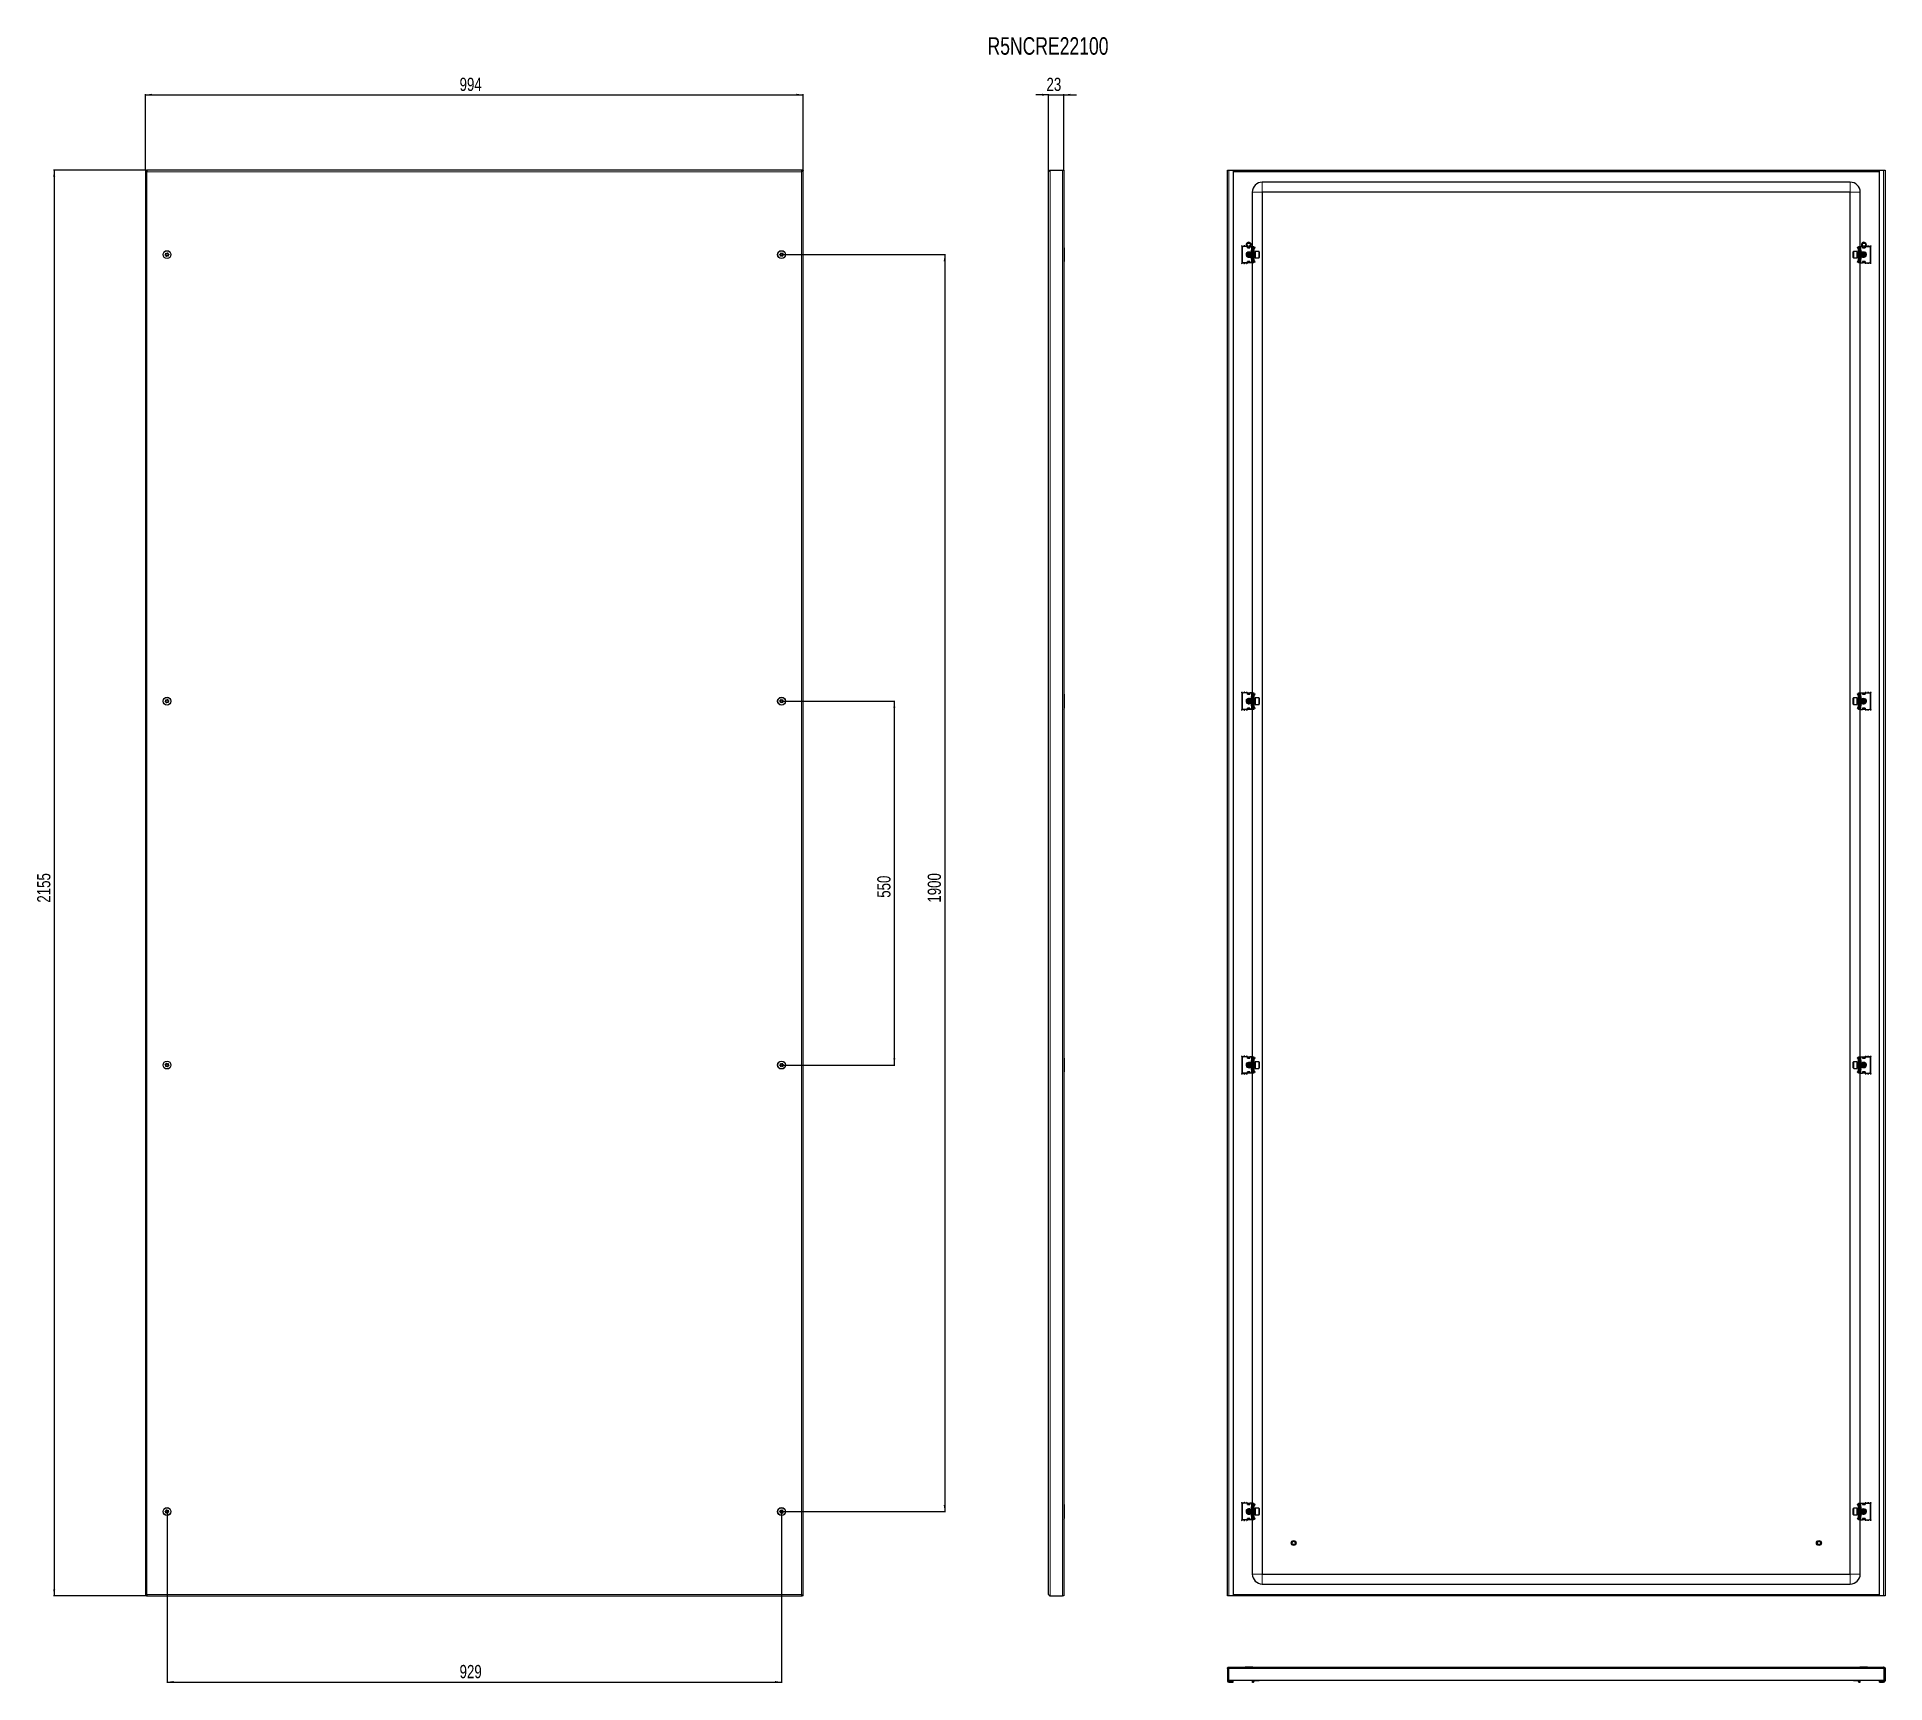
# Model space of a CAD drawing. Header units: millimetres. Extents: x -661 to 2133, y -1282 to 1206.
import ezdxf

# ---------------------------------------------------------------- set-up
doc = ezdxf.new("R2010")
doc.units = ezdxf.units.MM
doc.layers.add('FORMAT', color=7, linetype='Continuous')
doc.styles.add('SLDTEXTSTYLE0', font='TXT', dxfattribs={"width": 0.75})
doc.dimstyles.new('SLDDIMSTYLE0', dxfattribs={"dimtxt": 20, "dimasz": 10, "dimexe": 0, "dimexo": 0.0625, "dimgap": 5, "dimtad": 2, "dimdec": 1, "dimrnd": 1e-09, "dimzin": 12, "dimdsep": 46, "dimtxsty": 'SLDTEXTSTYLE0', "dimsah": 1, "dimcen": 0.09, "dimadec": 0, "dimazin": 3, "dimtfac": 1, "dimtmove": 0, "dimatfit": 0, "dimfxl": 0, "dimfrac": 2, "dimtolj": 1, "dimtzin": 12, "dimarcsym": 0})
doc.dimstyles.new('SLDDIMSTYLE1', dxfattribs={"dimtxt": 20, "dimasz": 10, "dimexe": 0, "dimexo": 0.0625, "dimgap": 5, "dimtad": 2, "dimdec": 1, "dimrnd": 1e-09, "dimzin": 12, "dimdsep": 46, "dimtxsty": 'SLDTEXTSTYLE0', "dimsah": 1, "dimcen": 0.09, "dimadec": 0, "dimazin": 3, "dimtfac": 1, "dimtofl": 0, "dimtmove": 0, "dimatfit": 3, "dimfxl": 0, "dimfrac": 2, "dimtolj": 1, "dimtzin": 12, "dimarcsym": 0})

msp = doc.modelspace()

# ---------------------------------------------------------------- texts
at = {"layer": 'FORMAT', "insert": (776.08, 1205.74), "char_height": 26.4583, "attachment_point": 1, "style": 'SLDTEXTSTYLE0'}
msp.add_mtext('R5NCRE22100', dxfattribs=at)

# ---------------------------------------------------------------- blocks, each defined once
blk = doc.blocks.new('_D')
at = {"layer": 'FORMAT'}
for p, q in [((868.5, 1118.7), (849.3, 1118.7)), ((868.5, 1002.5), (868.5, 1119.7)), ((868.5, 1118.7), (891.5, 1118.7)), ((891.5, 1004.6), (891.5, 1119.7)), ((891.5, 1118.7), (910.7, 1118.7))]:
    blk.add_line(p, q, dxfattribs=at)
for points in [[(868.5, 1118.7), (858.5, 1120.3), (858.5, 1117.2)], [(891.5, 1118.7), (901.5, 1117.2), (901.5, 1120.3)]]:
    blk.add_solid(points, dxfattribs=at)
at = {"layer": 'FORMAT', "insert": (865.2, 1144.5), "char_height": 20, "attachment_point": 1, "style": 'SLDTEXTSTYLE0'}
blk.add_mtext('23', dxfattribs=at)
blk = doc.blocks.new('_D_1')
at = {"layer": 'FORMAT'}
for p, q in [((-496.8, 1004.6), (-635.8, 1004.6)), ((-634.8, 1004.6), (-634.8, -1150.4)), ((-496.8, -1150.4), (-635.8, -1150.4))]:
    blk.add_line(p, q, dxfattribs=at)
for points in [[(-634.8, 1004.6), (-636.4, 994.6), (-633.3, 994.6)], [(-634.8, -1150.4), (-633.3, -1140.4), (-636.4, -1140.4)]]:
    blk.add_solid(points, dxfattribs=at)
at = {"layer": 'FORMAT', "insert": (-660.6, -102.5), "char_height": 20, "attachment_point": 1, "rotation": 90, "style": 'SLDTEXTSTYLE0'}
blk.add_mtext('2155', dxfattribs=at)
blk = doc.blocks.new('_D_2')
at = {"layer": 'FORMAT'}
for p, q in [((-496.8, 1004.6), (-496.8, 1119.7)), ((-496.8, 1118.7), (497.2, 1118.7)), ((497.2, 1004.6), (497.2, 1119.7))]:
    blk.add_line(p, q, dxfattribs=at)
for points in [[(-496.8, 1118.7), (-486.8, 1117.2), (-486.8, 1120.3)], [(497.2, 1118.7), (487.2, 1120.3), (487.2, 1117.2)]]:
    blk.add_solid(points, dxfattribs=at)
at = {"layer": 'FORMAT', "insert": (-22, 1144.5), "char_height": 20, "attachment_point": 1, "style": 'SLDTEXTSTYLE0'}
blk.add_mtext('994', dxfattribs=at)
blk = doc.blocks.new('_D_3')
at = {"layer": 'FORMAT'}
for p, q in [((464.7, 877.1), (712.4, 877.1)), ((711.4, 877.1), (711.4, -1022.9)), ((464.7, -1022.9), (712.4, -1022.9))]:
    blk.add_line(p, q, dxfattribs=at)
for points in [[(711.4, 877.1), (709.8, 867.1), (712.9, 867.1)], [(711.4, -1022.9), (712.9, -1012.9), (709.8, -1012.9)]]:
    blk.add_solid(points, dxfattribs=at)
at = {"layer": 'FORMAT', "insert": (685.6, -102.5), "char_height": 20, "attachment_point": 1, "rotation": 90, "style": 'SLDTEXTSTYLE0'}
blk.add_mtext('1900', dxfattribs=at)
blk = doc.blocks.new('_D_4')
at = {"layer": 'FORMAT'}
for p, q in [((-464.3, -1023), (-464.3, -1281.6)), ((464.7, -1023), (464.7, -1281.6)), ((-464.3, -1280.6), (464.7, -1280.6))]:
    blk.add_line(p, q, dxfattribs=at)
for points in [[(-464.3, -1280.6), (-454.3, -1282.1), (-454.3, -1279.1)], [(464.7, -1280.6), (454.7, -1279.1), (454.7, -1282.1)]]:
    blk.add_solid(points, dxfattribs=at)
at = {"layer": 'FORMAT', "insert": (-22, -1254.8), "char_height": 20, "attachment_point": 1, "style": 'SLDTEXTSTYLE0'}
blk.add_mtext('929', dxfattribs=at)
blk = doc.blocks.new('_D_5')
at = {"layer": 'FORMAT'}
for p, q in [((464.7, 202.1), (636.2, 202.1)), ((635.2, 202.1), (635.2, -347.9)), ((464.7, -347.9), (636.2, -347.9))]:
    blk.add_line(p, q, dxfattribs=at)
for points in [[(635.2, 202.1), (633.7, 192.1), (636.7, 192.1)], [(635.2, -347.9), (636.7, -337.9), (633.7, -337.9)]]:
    blk.add_solid(points, dxfattribs=at)
at = {"layer": 'FORMAT', "insert": (609.4, -95.1), "char_height": 20, "attachment_point": 1, "rotation": 90, "style": 'SLDTEXTSTYLE0'}
blk.add_mtext('550', dxfattribs=at)

# ---------------------------------------------------------------- dimensions: what is measured, and where the dimension line sits
at = {"layer": 'FORMAT'}
for base, p1, p2, dimstyle, picture, middle in [((497.19, 1118.72), (-496.81, 1004.56), (497.19, 1004.56), 'SLDDIMSTYLE1', '_D_2', (0.19, 1118.72)), ((891.5, 1118.72), (868.5, 1002.46), (891.5, 1004.56), 'SLDDIMSTYLE0', '_D', (880, 1118.72)), ((464.69, -1280.61), (-464.31, -1022.94), (464.69, -1022.94), 'SLDDIMSTYLE1', '_D_4', (0.19, -1280.61))]:
    dim = msp.add_linear_dim(base=base, p1=p1, p2=p2, dimstyle=dimstyle, dxfattribs=at)
    dim.commit()
    dim.dimension.update_dxf_attribs({"geometry": picture, "text_midpoint": middle, "dimtype": 160})
for base, p1, p2, picture, middle in [((-634.82, -1150.44), (-496.81, 1004.56), (-496.81, -1150.44), '_D_1', (-634.82, -72.94)), ((711.36, -1022.94), (464.69, 877.06), (464.69, -1022.94), '_D_3', (711.36, -72.94)), ((635.19, -347.94), (464.69, 202.06), (464.69, -347.94), '_D_5', (635.19, -72.94))]:
    dim = msp.add_linear_dim(base=base, p1=p1, p2=p2, angle=90, dimstyle='SLDDIMSTYLE1', dxfattribs=at)
    dim.commit()
    dim.dimension.update_dxf_attribs({"geometry": picture, "text_midpoint": middle, "dimtype": 160})

# ---------------------------------------------------------------- linework, layer by layer
at = {"color": 7, "linetype": 'Continuous', "lineweight": 25}
for p, q in [((-496.81, 1004.56), (-496.81, -1150.44)), ((-496.81, 1004.56), (-495.31, 1004.56)), ((-495.12, 1004.56), (-495.31, 1004.56)), ((-495.11, 1003.45), (-495.11, 1004.56)), ((495.49, 1004.56), (-495.11, 1004.56)), ((495.49, 1003.44), (495.49, 1004.56)), ((495.69, 1004.56), (495.49, 1004.56)), ((495.69, 1004.56), (497.19, 1004.56)), ((497.19, -1150.44), (497.19, 1004.56)), ((868.5, -1148.34), (868.5, 1002.46)), ((870.6, 1004.56), (889.4, 1004.56)), ((889.4, 1004.56), (891.5, 1004.56)), ((891.5, 1004.56), (891.5, -1150.44)), ((1138.87, 1004.56), (1140.97, 1004.56)), ((1138.87, -1150.44), (1138.87, 1004.56)), ((1140.97, 1004.56), (1147.37, 1004.56)), ((1147.37, 1004.56), (1147.37, -1150.44)), ((1147.37, 1004.56), (2124.37, 1004.56)), ((1147.37, 1003.06), (2124.37, 1003.06)), ((2080.37, 986.56), (1191.37, 986.56)), ((2124.37, -1150.44), (2124.37, 1004.56)), ((2124.37, 1004.56), (2130.77, 1004.56)), ((2130.77, 1004.56), (2132.87, 1004.56)), ((2132.87, 1004.56), (2132.87, -1150.44)), ((1176.37, 971.56), (1176.37, 889.56)), ((1191.37, 971.56), (1191.37, -1117.44)), ((2080.37, 971.56), (1191.37, 971.56)), ((2080.37, -1117.44), (2080.37, 971.56)), ((2095.37, 889.56), (2095.37, 971.56)), ((868.5, 882.84), (868.2, 882.84)), ((868.2, 871.27), (868.2, 882.84)), ((868.2, 871.27), (868.5, 871.27)), ((892, 887.56), (892, 866.56)), ((1160.37, 889.81), (1160.37, 864.31)), ((1160.87, 887.56), (1160.87, 866.56)), ((1168.87, 889.56), (1162.87, 889.56)), ((1168.87, 889.56), (1168.87, 887.56)), ((1169.07, 888.77), (1168.87, 888.88)), ((1168.87, 887.56), (1172.87, 887.56)), ((1168.87, 866.56), (1168.87, 864.56)), ((1172.87, 866.56), (1168.87, 866.56)), ((1169.07, 887.56), (1169.07, 888.77)), ((1169.07, 864.67), (1169.07, 866.56)), ((1169.12, 889.18), (1169.45, 889.41)), ((1169.62, 889.18), (1169.12, 888.82)), ((1169.12, 888.82), (1169.12, 889.18)), ((1169.12, 887.91), (1169.12, 888.82)), ((1169.12, 887.56), (1169.12, 887.91)), ((1169.12, 866.2), (1169.12, 866.56)), ((1169.12, 865.29), (1169.12, 866.2)), ((1169.62, 889.33), (1169.62, 889.18)), ((1169.62, 889.18), (1170.03, 889.18)), ((1170.35, 874.49), (1171.18, 874.3)), ((1171.42, 880.06), (1170.87, 879.5)), ((1170.87, 879.5), (1170.87, 874.61)), ((1170.87, 874.61), (1171.42, 874.06)), ((1171.48, 880.06), (1171.42, 880.06)), ((1171.42, 880.06), (1171.42, 874.06)), ((1171.42, 874.06), (1171.48, 874.06)), ((1171.87, 879.5), (1171.48, 880.06)), ((1171.48, 880.06), (1171.48, 875.91)), ((1171.48, 875.91), (1171.48, 874.06)), ((1171.48, 874.06), (1171.87, 874.61)), ((1171.66, 874.31), (1172.03, 874.38)), ((1171.71, 889.18), (1172.12, 889.18)), ((1172.26, 880.06), (1171.87, 879.5)), ((1171.87, 879.5), (1171.87, 876.12)), ((1171.87, 876.12), (1171.87, 874.61)), ((1171.87, 874.61), (1172.26, 874.06)), ((1172.12, 889.18), (1172.12, 889.33)), ((1172.62, 888.82), (1172.12, 889.18)), ((1172.48, 880.06), (1172.26, 880.06)), ((1172.26, 880.06), (1172.26, 875.91)), ((1172.26, 875.91), (1172.26, 874.06)), ((1172.26, 874.06), (1172.48, 874.06)), ((1172.29, 889.41), (1172.62, 889.18)), ((1172.87, 879.5), (1172.48, 880.06)), ((1172.48, 880.06), (1172.48, 875.91)), ((1172.48, 875.91), (1172.48, 874.06)), ((1172.48, 874.06), (1172.87, 874.61)), ((1172.62, 889.18), (1172.62, 888.82)), ((1172.87, 888.88), (1172.62, 888.74)), ((1172.62, 888.82), (1172.62, 887.91)), ((1172.62, 887.91), (1172.62, 887.56)), ((1172.62, 866.56), (1172.62, 866.2)), ((1172.62, 866.2), (1172.62, 865.29)), ((1172.7, 879.75), (1172.95, 879.61)), ((1172.95, 874.5), (1172.7, 874.37)), ((1172.87, 887.56), (1172.87, 889.56)), ((1175.37, 889.56), (1172.87, 889.56)), ((1173.26, 880.06), (1172.87, 879.5)), ((1172.87, 879.5), (1172.87, 876.12)), ((1172.87, 876.12), (1172.87, 874.61)), ((1172.87, 874.61), (1173.26, 874.06)), ((1172.87, 864.56), (1172.87, 866.56)), ((1173.48, 880.06), (1173.26, 880.06)), ((1173.26, 880.06), (1173.26, 875.91)), ((1173.26, 875.91), (1173.26, 874.06)), ((1173.26, 874.06), (1173.48, 874.06)), ((1173.87, 879.5), (1173.48, 880.06)), ((1173.48, 880.06), (1173.48, 875.91)), ((1173.48, 875.91), (1173.48, 874.06)), ((1173.48, 874.06), (1173.87, 874.61)), ((1174.26, 880.06), (1173.87, 879.5)), ((1173.87, 879.5), (1173.87, 876.12)), ((1173.87, 876.12), (1173.87, 874.61)), ((1173.87, 874.61), (1174.26, 874.06)), ((1174.48, 880.06), (1174.26, 880.06)), ((1174.26, 880.06), (1174.26, 875.91)), ((1174.26, 875.91), (1174.26, 874.06)), ((1174.26, 874.06), (1174.48, 874.06)), ((1174.87, 879.5), (1174.48, 880.06)), ((1174.48, 880.06), (1174.48, 875.91)), ((1174.48, 875.91), (1174.48, 874.06)), ((1174.48, 874.06), (1174.87, 874.61)), ((1174.87, 884.06), (1174.87, 882.06)), ((1175.37, 884.06), (1174.87, 884.06)), ((1174.87, 882.31), (1175.87, 882.31)), ((1174.87, 882.06), (1176.55, 881.09)), ((1176.37, 881.06), (1174.87, 881.06)), ((1174.87, 881.06), (1174.87, 873.06)), ((1174.87, 873.06), (1176.37, 873.06)), ((1176.55, 873.02), (1174.87, 872.06)), ((1174.87, 872.06), (1174.87, 870.06)), ((1175.87, 871.81), (1174.87, 871.81)), ((1174.87, 870.06), (1175.37, 870.06)), ((1176.87, 889.56), (1175.37, 889.56)), ((1176.87, 884.06), (1175.37, 884.06)), ((1175.37, 870.06), (1176.87, 870.06)), ((1175.87, 882.31), (1176.37, 882.31)), ((1176.37, 871.81), (1175.87, 871.81)), ((1176.37, 882.31), (1176.37, 881.19)), ((1176.37, 872.92), (1176.37, 871.81)), ((1176.87, 887.56), (1176.87, 889.56)), ((1176.87, 889.56), (1178.87, 889.56)), ((1176.87, 887.56), (1176.87, 866.56)), ((1176.87, 864.56), (1176.87, 866.56)), ((1177.87, 866.56), (1177.87, 887.56)), ((1178.87, 889.56), (1178.87, 889.29)), ((1178.87, 889.29), (1178.87, 864.82)), ((1178.87, 888.47), (1179.08, 888.26)), ((1179.37, 885.81), (1178.87, 885.81)), ((1179.37, 882.31), (1178.87, 882.31)), ((1179.26, 880.06), (1178.87, 879.5)), ((1178.87, 874.61), (1179.26, 874.06)), ((1178.87, 871.81), (1179.37, 871.81)), ((1179.37, 868.31), (1178.87, 868.31)), ((1179.48, 880.06), (1179.26, 880.06)), ((1179.26, 880.06), (1179.26, 875.91)), ((1179.26, 875.91), (1179.26, 874.06)), ((1179.26, 874.06), (1179.48, 874.06)), ((1179.37, 887.56), (1179.37, 887.1)), ((1179.37, 882.31), (1179.37, 885.81)), ((1179.37, 880.06), (1179.37, 882.31)), ((1179.37, 871.81), (1179.37, 874.06)), ((1179.37, 868.31), (1179.37, 871.81)), ((1179.37, 866.56), (1179.37, 866.95)), ((1179.46, 887.22), (1180.43, 888.2)), ((1179.81, 886.87), (1179.46, 887.22)), ((1179.81, 867.25), (1179.46, 866.89)), ((1179.46, 866.89), (1180.43, 865.92)), ((1179.87, 879.5), (1179.48, 880.06)), ((1179.48, 880.06), (1179.48, 875.91)), ((1179.48, 875.91), (1179.48, 874.06)), ((1179.48, 874.06), (1179.87, 874.61)), ((1179.81, 886.87), (1180.78, 887.84)), ((1179.81, 867.25), (1180.78, 866.27)), ((1180.26, 880.06), (1179.87, 879.5)), ((1179.87, 879.5), (1179.87, 876.12)), ((1179.87, 876.12), (1179.87, 874.61)), ((1179.87, 874.61), (1180.26, 874.06)), ((1180.62, 880.06), (1180.26, 880.06)), ((1180.26, 880.06), (1180.26, 875.91)), ((1180.26, 875.91), (1180.26, 874.06)), ((1180.26, 874.06), (1180.62, 874.06)), ((1180.43, 888.2), (1180.78, 887.84)), ((1180.43, 865.92), (1180.78, 866.27)), ((1186.27, 882.06), (1180.87, 882.06)), ((1180.87, 882.06), (1180.87, 872.06)), ((1180.87, 872.06), (1186.27, 872.06)), ((1186.87, 881.46), (1186.87, 872.66)), ((2084.87, 881.12), (2084.87, 881.46)), ((2084.87, 872.66), (2084.87, 881.12)), ((2090.87, 882.06), (2085.47, 882.06)), ((2085.47, 872.06), (2090.87, 872.06)), ((2090.87, 881.68), (2090.87, 882.06)), ((2090.87, 872.06), (2090.87, 881.68)), ((2091.31, 888.2), (2090.96, 887.84)), ((2091.93, 886.87), (2090.96, 887.84)), ((2091.93, 867.25), (2090.96, 866.27)), ((2091.31, 865.92), (2090.96, 866.27)), ((2091.48, 880.06), (2091.12, 880.06)), ((2091.12, 874.06), (2091.48, 874.06)), ((2092.28, 887.22), (2091.31, 888.2)), ((2092.28, 866.89), (2091.31, 865.92)), ((2091.87, 879.5), (2091.48, 880.06)), ((2091.48, 875.91), (2091.48, 880.06)), ((2091.48, 874.06), (2091.48, 875.91)), ((2091.48, 874.06), (2091.87, 874.61)), ((2092.26, 880.06), (2091.87, 879.5)), ((2091.87, 876.12), (2091.87, 879.5)), ((2091.87, 874.61), (2091.87, 876.12)), ((2091.87, 874.61), (2092.26, 874.06)), ((2091.93, 886.87), (2092.28, 887.22)), ((2091.93, 867.25), (2092.28, 866.89)), ((2092.48, 880.06), (2092.26, 880.06)), ((2092.26, 875.91), (2092.26, 880.06)), ((2092.26, 874.06), (2092.26, 875.91)), ((2092.26, 874.06), (2092.48, 874.06)), ((2092.37, 887.56), (2092.37, 887.16)), ((2092.37, 885.81), (2092.87, 885.81)), ((2092.37, 885.81), (2092.37, 882.31)), ((2092.87, 882.31), (2092.37, 882.31)), ((2092.37, 882.31), (2092.37, 880.06)), ((2092.37, 874.06), (2092.37, 871.81)), ((2092.37, 871.81), (2092.87, 871.81)), ((2092.37, 871.81), (2092.37, 868.31)), ((2092.37, 868.31), (2092.87, 868.31)), ((2092.37, 866.56), (2092.37, 867.02)), ((2092.87, 879.5), (2092.48, 880.06)), ((2092.48, 875.91), (2092.48, 880.06)), ((2092.48, 874.06), (2092.48, 875.91)), ((2092.48, 874.06), (2092.87, 874.61)), ((2092.66, 888.26), (2092.87, 888.47)), ((2092.87, 889.56), (2094.87, 889.56)), ((2092.87, 889.29), (2092.87, 889.56)), ((2092.87, 864.82), (2092.87, 889.29)), ((2093.87, 887.56), (2093.87, 866.56)), ((2094.87, 889.56), (2094.87, 887.56)), ((2094.87, 889.56), (2096.37, 889.56)), ((2094.87, 866.56), (2094.87, 887.56)), ((2096.37, 884.06), (2094.87, 884.06)), ((2094.87, 870.06), (2096.37, 870.06)), ((2094.87, 866.56), (2094.87, 864.56)), ((2095.19, 881.09), (2096.87, 882.06)), ((2096.87, 872.06), (2095.19, 873.02)), ((2095.37, 881.19), (2095.37, 882.31)), ((2095.37, 882.31), (2095.87, 882.31)), ((2096.87, 881.06), (2095.37, 881.06)), ((2095.37, 873.06), (2096.87, 873.06)), ((2095.37, 871.81), (2095.37, 872.92)), ((2095.87, 871.81), (2095.37, 871.81)), ((2095.87, 882.31), (2096.87, 882.31)), ((2096.87, 871.81), (2095.87, 871.81)), ((2096.37, 889.56), (2098.87, 889.56)), ((2096.87, 884.06), (2096.37, 884.06)), ((2096.37, 870.06), (2096.87, 870.06)), ((2096.87, 882.06), (2096.87, 884.06)), ((2096.87, 873.06), (2096.87, 881.06)), ((2097.26, 880.06), (2096.87, 879.5)), ((2096.87, 874.61), (2097.26, 874.06)), ((2096.87, 870.06), (2096.87, 872.06)), ((2097.48, 880.06), (2097.26, 880.06)), ((2097.26, 875.91), (2097.26, 880.06)), ((2097.26, 874.06), (2097.26, 875.91)), ((2097.26, 874.06), (2097.48, 874.06)), ((2097.87, 879.5), (2097.48, 880.06)), ((2097.48, 875.91), (2097.48, 880.06)), ((2097.48, 874.06), (2097.48, 875.91)), ((2097.48, 874.06), (2097.87, 874.61)), ((2098.26, 880.06), (2097.87, 879.5)), ((2097.87, 876.12), (2097.87, 879.5)), ((2097.87, 874.61), (2097.87, 876.12)), ((2097.87, 874.61), (2098.26, 874.06)), ((2098.48, 880.06), (2098.26, 880.06)), ((2098.26, 875.91), (2098.26, 880.06)), ((2098.26, 874.06), (2098.26, 875.91)), ((2098.26, 874.06), (2098.48, 874.06)), ((2098.87, 879.5), (2098.48, 880.06)), ((2098.48, 875.91), (2098.48, 880.06)), ((2098.48, 874.06), (2098.48, 875.91)), ((2098.48, 874.06), (2098.87, 874.61)), ((2098.79, 879.61), (2099.04, 879.75)), ((2099.04, 874.37), (2098.79, 874.5)), ((2098.87, 889.56), (2098.87, 887.56)), ((2099.12, 888.74), (2098.87, 888.88)), ((2098.87, 887.56), (2102.87, 887.56)), ((2099.26, 880.06), (2098.87, 879.5)), ((2098.87, 876.12), (2098.87, 879.5)), ((2098.87, 874.61), (2098.87, 876.12)), ((2098.87, 874.61), (2099.26, 874.06)), ((2102.87, 866.56), (2098.87, 866.56)), ((2098.87, 866.56), (2098.87, 864.56)), ((2099.12, 889.18), (2099.45, 889.41)), ((2099.62, 889.18), (2099.12, 888.82)), ((2099.12, 888.82), (2099.12, 889.18)), ((2099.12, 887.91), (2099.12, 888.82)), ((2099.12, 887.56), (2099.12, 887.91)), ((2099.12, 866.2), (2099.12, 866.56)), ((2099.12, 865.29), (2099.12, 866.2)), ((2099.48, 880.06), (2099.26, 880.06)), ((2099.26, 875.91), (2099.26, 880.06)), ((2099.26, 874.06), (2099.26, 875.91)), ((2099.26, 874.06), (2099.48, 874.06)), ((2099.87, 879.5), (2099.48, 880.06)), ((2099.48, 875.91), (2099.48, 880.06)), ((2099.48, 874.06), (2099.48, 875.91)), ((2099.48, 874.06), (2099.87, 874.61)), ((2099.62, 889.33), (2099.62, 889.18)), ((2099.62, 889.18), (2100.03, 889.18)), ((2099.71, 874.38), (2100.08, 874.31)), ((2100.26, 880.06), (2099.87, 879.5)), ((2099.87, 876.12), (2099.87, 879.5)), ((2099.87, 874.61), (2099.87, 876.12)), ((2099.87, 874.61), (2100.26, 874.06)), ((2100.32, 880.06), (2100.26, 880.06)), ((2100.26, 875.91), (2100.26, 880.06)), ((2100.26, 874.06), (2100.26, 875.91)), ((2100.26, 874.06), (2100.32, 874.06)), ((2100.87, 879.5), (2100.32, 880.06)), ((2100.32, 879.83), (2100.32, 880.06)), ((2100.32, 874.06), (2100.32, 879.83)), ((2100.32, 874.06), (2100.87, 874.61)), ((2100.56, 874.3), (2101.39, 874.49)), ((2100.87, 879.32), (2100.87, 879.5)), ((2100.87, 874.61), (2100.87, 879.32)), ((2101.71, 889.18), (2102.12, 889.18)), ((2102.12, 889.18), (2102.12, 889.33)), ((2102.62, 888.82), (2102.12, 889.18)), ((2102.29, 889.41), (2102.62, 889.18)), ((2102.62, 889.18), (2102.62, 888.82)), ((2102.62, 888.82), (2102.62, 887.91)), ((2102.62, 887.91), (2102.62, 887.56)), ((2102.62, 866.56), (2102.62, 866.2)), ((2102.62, 866.2), (2102.62, 865.29)), ((2102.87, 888.88), (2102.67, 888.77)), ((2102.67, 888.77), (2102.67, 887.56)), ((2102.67, 866.56), (2102.67, 864.67)), ((2102.87, 887.56), (2102.87, 889.56)), ((2102.87, 889.56), (2108.87, 889.56)), ((2102.87, 864.56), (2102.87, 866.56)), ((2110.87, 866.56), (2110.87, 887.56)), ((2111.37, 864.31), (2111.37, 889.81)), ((1168.87, 864.56), (1162.87, 864.56)), ((1168.37, 864.56), (1168.37, 864.31)), ((1168.87, 864.67), (1169.07, 864.67)), ((1169.12, 865.29), (1169.62, 864.94)), ((1169.12, 864.94), (1169.12, 865.29)), ((1169.62, 864.58), (1169.12, 864.94)), ((1172.12, 864.94), (1169.62, 864.94)), ((1169.62, 864.94), (1169.62, 864.58)), ((1172.12, 864.58), (1169.62, 864.58)), ((1172.12, 864.94), (1172.62, 865.29)), ((1172.12, 864.58), (1172.12, 864.94)), ((1172.62, 864.94), (1172.12, 864.58)), ((1172.62, 865.29), (1172.62, 864.94)), ((1175.37, 864.56), (1172.87, 864.56)), ((1176.87, 864.56), (1175.37, 864.56)), ((1176.37, 864.56), (1176.37, 214.56)), ((1178.87, 864.56), (1176.87, 864.56)), ((1179.08, 865.85), (1178.87, 865.64)), ((1178.87, 864.82), (1178.87, 864.56)), ((2092.87, 865.64), (2092.66, 865.85)), ((2092.87, 864.56), (2092.87, 864.82)), ((2094.87, 864.56), (2092.87, 864.56)), ((2094.87, 864.56), (2096.37, 864.56)), ((2095.37, 214.56), (2095.37, 864.56)), ((2096.37, 864.56), (2098.87, 864.56)), ((2099.12, 864.94), (2099.12, 865.29)), ((2099.12, 865.29), (2099.62, 864.94)), ((2099.62, 864.58), (2099.12, 864.94)), ((2099.62, 864.94), (2099.62, 864.58)), ((2102.12, 864.94), (2099.62, 864.94)), ((2102.12, 864.58), (2099.62, 864.58)), ((2102.12, 864.94), (2102.62, 865.29)), ((2102.12, 864.58), (2102.12, 864.94)), ((2102.62, 864.94), (2102.12, 864.58)), ((2102.62, 865.29), (2102.62, 864.94)), ((2102.67, 864.67), (2102.87, 864.67)), ((2102.87, 864.56), (2108.87, 864.56)), ((2103.37, 864.31), (2103.37, 864.56)), ((868.5, 207.84), (868.2, 207.84)), ((868.2, 196.27), (868.2, 207.84)), ((868.2, 196.27), (868.5, 196.27)), ((892, 212.56), (892, 191.56)), ((1160.37, 214.81), (1160.37, 189.31)), ((1160.87, 212.56), (1160.87, 191.56)), ((1168.87, 214.56), (1162.87, 214.56)), ((1168.37, 214.81), (1168.37, 214.56)), ((1168.87, 214.56), (1168.87, 212.56)), ((1169.07, 214.44), (1168.87, 214.44)), ((1168.87, 212.56), (1172.87, 212.56)), ((1169.07, 212.56), (1169.07, 214.44)), ((1169.12, 214.18), (1169.62, 214.53)), ((1169.62, 214.18), (1169.12, 213.82)), ((1169.12, 213.82), (1169.12, 214.18)), ((1169.12, 212.91), (1169.12, 213.82)), ((1169.12, 212.56), (1169.12, 212.91)), ((1169.62, 214.53), (1169.62, 214.18)), ((1169.62, 214.53), (1172.12, 214.53)), ((1169.62, 214.18), (1172.12, 214.18)), ((1170.35, 199.49), (1171.18, 199.3)), ((1171.42, 205.06), (1170.87, 204.5)), ((1170.87, 204.5), (1170.87, 199.61)), ((1170.87, 199.61), (1171.42, 199.06)), ((1171.48, 205.06), (1171.42, 205.06)), ((1171.42, 205.06), (1171.42, 199.06)), ((1171.42, 199.06), (1171.48, 199.06)), ((1171.87, 204.5), (1171.48, 205.06)), ((1171.48, 205.06), (1171.48, 200.91)), ((1171.48, 200.91), (1171.48, 199.06)), ((1171.48, 199.06), (1171.87, 199.61)), ((1171.66, 199.31), (1172.03, 199.38)), ((1172.26, 205.06), (1171.87, 204.5)), ((1171.87, 204.5), (1171.87, 201.12)), ((1171.87, 201.12), (1171.87, 199.61)), ((1171.87, 199.61), (1172.26, 199.06)), ((1172.12, 214.18), (1172.12, 214.53)), ((1172.12, 214.53), (1172.62, 214.18)), ((1172.62, 213.82), (1172.12, 214.18)), ((1172.48, 205.06), (1172.26, 205.06)), ((1172.26, 205.06), (1172.26, 200.91)), ((1172.26, 200.91), (1172.26, 199.06)), ((1172.26, 199.06), (1172.48, 199.06)), ((1172.87, 204.5), (1172.48, 205.06)), ((1172.48, 205.06), (1172.48, 200.91)), ((1172.48, 200.91), (1172.48, 199.06)), ((1172.48, 199.06), (1172.87, 199.61)), ((1172.62, 214.18), (1172.62, 213.82)), ((1172.62, 213.82), (1172.62, 212.91)), ((1172.62, 212.91), (1172.62, 212.56)), ((1172.7, 204.75), (1172.95, 204.61)), ((1172.95, 199.5), (1172.7, 199.37)), ((1175.37, 214.56), (1172.87, 214.56)), ((1172.87, 212.56), (1172.87, 214.56)), ((1173.26, 205.06), (1172.87, 204.5)), ((1172.87, 204.5), (1172.87, 201.12)), ((1172.87, 201.12), (1172.87, 199.61)), ((1172.87, 199.61), (1173.26, 199.06)), ((1173.48, 205.06), (1173.26, 205.06)), ((1173.26, 205.06), (1173.26, 200.91)), ((1173.26, 200.91), (1173.26, 199.06)), ((1173.26, 199.06), (1173.48, 199.06)), ((1173.87, 204.5), (1173.48, 205.06)), ((1173.48, 205.06), (1173.48, 200.91)), ((1173.48, 200.91), (1173.48, 199.06)), ((1173.48, 199.06), (1173.87, 199.61)), ((1174.26, 205.06), (1173.87, 204.5)), ((1173.87, 204.5), (1173.87, 201.12)), ((1173.87, 201.12), (1173.87, 199.61)), ((1173.87, 199.61), (1174.26, 199.06)), ((1174.48, 205.06), (1174.26, 205.06)), ((1174.26, 205.06), (1174.26, 200.91)), ((1174.26, 200.91), (1174.26, 199.06)), ((1174.26, 199.06), (1174.48, 199.06)), ((1174.87, 204.5), (1174.48, 205.06)), ((1174.48, 205.06), (1174.48, 200.91)), ((1174.48, 200.91), (1174.48, 199.06)), ((1174.48, 199.06), (1174.87, 199.61)), ((1174.87, 209.06), (1174.87, 207.06)), ((1175.37, 209.06), (1174.87, 209.06)), ((1174.87, 207.31), (1175.87, 207.31)), ((1174.87, 207.06), (1176.55, 206.09)), ((1176.37, 206.06), (1174.87, 206.06)), ((1174.87, 206.06), (1174.87, 198.06)), ((1174.87, 198.06), (1176.37, 198.06)), ((1176.55, 198.02), (1174.87, 197.06)), ((1174.87, 197.06), (1174.87, 195.06)), ((1175.87, 196.81), (1174.87, 196.81)), ((1176.87, 214.56), (1175.37, 214.56)), ((1176.87, 209.06), (1175.37, 209.06)), ((1175.87, 207.31), (1176.37, 207.31)), ((1176.37, 196.81), (1175.87, 196.81)), ((1176.37, 207.31), (1176.37, 206.19)), ((1176.37, 197.92), (1176.37, 196.81)), ((1176.87, 212.56), (1176.87, 214.56)), ((1176.87, 214.56), (1178.87, 214.56)), ((1176.87, 212.56), (1176.87, 191.56)), ((1177.87, 191.56), (1177.87, 212.56)), ((1178.87, 214.56), (1178.87, 214.29)), ((1178.87, 214.29), (1178.87, 189.82)), ((1178.87, 213.47), (1179.08, 213.26)), ((1179.37, 210.81), (1178.87, 210.81)), ((1179.37, 207.31), (1178.87, 207.31)), ((1179.26, 205.06), (1178.87, 204.5)), ((1178.87, 199.61), (1179.26, 199.06)), ((1178.87, 196.81), (1179.37, 196.81)), ((1179.48, 205.06), (1179.26, 205.06)), ((1179.26, 205.06), (1179.26, 200.91)), ((1179.26, 200.91), (1179.26, 199.06)), ((1179.26, 199.06), (1179.48, 199.06)), ((1179.37, 212.56), (1179.37, 212.1)), ((1179.37, 207.31), (1179.37, 210.81)), ((1179.37, 205.06), (1179.37, 207.31)), ((1179.37, 196.81), (1179.37, 199.06)), ((1179.37, 193.31), (1179.37, 196.81)), ((1179.46, 212.22), (1180.43, 213.2)), ((1179.81, 211.87), (1179.46, 212.22)), ((1179.87, 204.5), (1179.48, 205.06)), ((1179.48, 205.06), (1179.48, 200.91)), ((1179.48, 200.91), (1179.48, 199.06)), ((1179.48, 199.06), (1179.87, 199.61)), ((1179.81, 211.87), (1180.78, 212.84)), ((1180.26, 205.06), (1179.87, 204.5)), ((1179.87, 204.5), (1179.87, 201.12)), ((1179.87, 201.12), (1179.87, 199.61)), ((1179.87, 199.61), (1180.26, 199.06)), ((1180.62, 205.06), (1180.26, 205.06)), ((1180.26, 205.06), (1180.26, 200.91)), ((1180.26, 200.91), (1180.26, 199.06)), ((1180.26, 199.06), (1180.62, 199.06)), ((1180.43, 213.2), (1180.78, 212.84)), ((1186.27, 207.06), (1180.87, 207.06)), ((1180.87, 207.06), (1180.87, 197.06)), ((1180.87, 197.06), (1186.27, 197.06)), ((1186.87, 206.46), (1186.87, 197.66)), ((2084.87, 206.12), (2084.87, 206.46)), ((2084.87, 197.66), (2084.87, 206.12)), ((2090.87, 207.06), (2085.47, 207.06)), ((2085.47, 197.06), (2090.87, 197.06)), ((2090.87, 206.68), (2090.87, 207.06)), ((2090.87, 197.06), (2090.87, 206.68)), ((2091.31, 213.2), (2090.96, 212.84)), ((2091.93, 211.87), (2090.96, 212.84)), ((2091.48, 205.06), (2091.12, 205.06)), ((2091.12, 199.06), (2091.48, 199.06)), ((2092.28, 212.22), (2091.31, 213.2)), ((2091.87, 204.5), (2091.48, 205.06)), ((2091.48, 200.91), (2091.48, 205.06)), ((2091.48, 199.06), (2091.48, 200.91)), ((2091.48, 199.06), (2091.87, 199.61)), ((2092.26, 205.06), (2091.87, 204.5)), ((2091.87, 201.12), (2091.87, 204.5)), ((2091.87, 199.61), (2091.87, 201.12)), ((2091.87, 199.61), (2092.26, 199.06)), ((2091.93, 211.87), (2092.28, 212.22)), ((2092.48, 205.06), (2092.26, 205.06)), ((2092.26, 200.91), (2092.26, 205.06)), ((2092.26, 199.06), (2092.26, 200.91)), ((2092.26, 199.06), (2092.48, 199.06)), ((2092.37, 212.56), (2092.37, 212.16)), ((2092.37, 210.81), (2092.87, 210.81)), ((2092.37, 210.81), (2092.37, 207.31)), ((2092.87, 207.31), (2092.37, 207.31)), ((2092.37, 207.31), (2092.37, 205.06)), ((2092.37, 199.06), (2092.37, 196.81)), ((2092.37, 196.81), (2092.87, 196.81)), ((2092.37, 196.81), (2092.37, 193.31)), ((2092.87, 204.5), (2092.48, 205.06)), ((2092.48, 200.91), (2092.48, 205.06)), ((2092.48, 199.06), (2092.48, 200.91)), ((2092.48, 199.06), (2092.87, 199.61)), ((2092.66, 213.26), (2092.87, 213.47)), ((2092.87, 214.56), (2094.87, 214.56)), ((2092.87, 214.29), (2092.87, 214.56)), ((2092.87, 189.82), (2092.87, 214.29)), ((2093.87, 212.56), (2093.87, 191.56)), ((2094.87, 214.56), (2094.87, 212.56)), ((2094.87, 214.56), (2096.37, 214.56)), ((2094.87, 191.56), (2094.87, 212.56)), ((2096.37, 209.06), (2094.87, 209.06)), ((2095.19, 206.09), (2096.87, 207.06)), ((2096.87, 197.06), (2095.19, 198.02)), ((2095.37, 206.19), (2095.37, 207.31)), ((2095.37, 207.31), (2095.87, 207.31)), ((2096.87, 206.06), (2095.37, 206.06)), ((2095.37, 198.06), (2096.87, 198.06)), ((2095.37, 196.81), (2095.37, 197.92)), ((2095.87, 196.81), (2095.37, 196.81)), ((2095.87, 207.31), (2096.87, 207.31)), ((2096.87, 196.81), (2095.87, 196.81)), ((2096.37, 214.56), (2098.87, 214.56)), ((2096.87, 209.06), (2096.37, 209.06)), ((2096.87, 207.06), (2096.87, 209.06)), ((2096.87, 198.06), (2096.87, 206.06)), ((2097.26, 205.06), (2096.87, 204.5)), ((2096.87, 199.61), (2097.26, 199.06)), ((2096.87, 195.06), (2096.87, 197.06)), ((2097.48, 205.06), (2097.26, 205.06)), ((2097.26, 200.91), (2097.26, 205.06)), ((2097.26, 199.06), (2097.26, 200.91)), ((2097.26, 199.06), (2097.48, 199.06)), ((2097.87, 204.5), (2097.48, 205.06)), ((2097.48, 200.91), (2097.48, 205.06)), ((2097.48, 199.06), (2097.48, 200.91)), ((2097.48, 199.06), (2097.87, 199.61)), ((2098.26, 205.06), (2097.87, 204.5)), ((2097.87, 201.12), (2097.87, 204.5)), ((2097.87, 199.61), (2097.87, 201.12)), ((2097.87, 199.61), (2098.26, 199.06)), ((2098.48, 205.06), (2098.26, 205.06)), ((2098.26, 200.91), (2098.26, 205.06)), ((2098.26, 199.06), (2098.26, 200.91)), ((2098.26, 199.06), (2098.48, 199.06)), ((2098.87, 204.5), (2098.48, 205.06)), ((2098.48, 200.91), (2098.48, 205.06)), ((2098.48, 199.06), (2098.48, 200.91)), ((2098.48, 199.06), (2098.87, 199.61)), ((2098.79, 204.61), (2099.04, 204.75)), ((2099.04, 199.37), (2098.79, 199.5)), ((2098.87, 214.56), (2098.87, 212.56)), ((2098.87, 212.56), (2102.87, 212.56)), ((2099.26, 205.06), (2098.87, 204.5)), ((2098.87, 201.12), (2098.87, 204.5)), ((2098.87, 199.61), (2098.87, 201.12)), ((2098.87, 199.61), (2099.26, 199.06)), ((2099.12, 214.18), (2099.62, 214.53)), ((2099.62, 214.18), (2099.12, 213.82)), ((2099.12, 213.82), (2099.12, 214.18)), ((2099.12, 212.91), (2099.12, 213.82)), ((2099.12, 212.56), (2099.12, 212.91)), ((2099.48, 205.06), (2099.26, 205.06)), ((2099.26, 200.91), (2099.26, 205.06)), ((2099.26, 199.06), (2099.26, 200.91)), ((2099.26, 199.06), (2099.48, 199.06)), ((2099.87, 204.5), (2099.48, 205.06)), ((2099.48, 200.91), (2099.48, 205.06)), ((2099.48, 199.06), (2099.48, 200.91)), ((2099.48, 199.06), (2099.87, 199.61)), ((2099.62, 214.53), (2099.62, 214.18)), ((2099.62, 214.53), (2102.12, 214.53)), ((2099.62, 214.18), (2102.12, 214.18)), ((2099.71, 199.38), (2100.08, 199.31)), ((2100.26, 205.06), (2099.87, 204.5)), ((2099.87, 201.12), (2099.87, 204.5)), ((2099.87, 199.61), (2099.87, 201.12)), ((2099.87, 199.61), (2100.26, 199.06)), ((2100.32, 205.06), (2100.26, 205.06)), ((2100.26, 200.91), (2100.26, 205.06)), ((2100.26, 199.06), (2100.26, 200.91)), ((2100.26, 199.06), (2100.32, 199.06)), ((2100.87, 204.5), (2100.32, 205.06)), ((2100.32, 204.83), (2100.32, 205.06)), ((2100.32, 199.06), (2100.32, 204.83)), ((2100.32, 199.06), (2100.87, 199.61)), ((2100.56, 199.3), (2101.39, 199.49)), ((2100.87, 204.32), (2100.87, 204.5)), ((2100.87, 199.61), (2100.87, 204.32)), ((2102.12, 214.18), (2102.12, 214.53)), ((2102.12, 214.53), (2102.62, 214.18)), ((2102.62, 213.82), (2102.12, 214.18)), ((2102.62, 214.18), (2102.62, 213.82)), ((2102.62, 213.82), (2102.62, 212.91)), ((2102.62, 212.91), (2102.62, 212.56)), ((2102.67, 214.44), (2102.67, 212.56)), ((2102.87, 214.44), (2102.67, 214.44)), ((2102.87, 214.56), (2108.87, 214.56)), ((2102.87, 212.56), (2102.87, 214.56)), ((2103.37, 214.56), (2103.37, 214.81)), ((2110.87, 191.56), (2110.87, 212.56)), ((2111.37, 189.31), (2111.37, 214.81)), ((1168.87, 189.56), (1162.87, 189.56)), ((1168.37, 189.56), (1168.37, 189.31)), ((1172.87, 191.56), (1168.87, 191.56)), ((1168.87, 191.56), (1168.87, 189.56)), ((1168.87, 189.67), (1169.07, 189.67)), ((1169.07, 189.67), (1169.07, 191.56)), ((1169.12, 191.2), (1169.12, 191.56)), ((1169.12, 190.29), (1169.12, 191.2)), ((1169.12, 190.29), (1169.62, 189.94)), ((1169.12, 189.94), (1169.12, 190.29)), ((1169.62, 189.58), (1169.12, 189.94)), ((1172.12, 189.94), (1169.62, 189.94)), ((1169.62, 189.94), (1169.62, 189.58)), ((1172.12, 189.58), (1169.62, 189.58)), ((1172.12, 189.94), (1172.62, 190.29)), ((1172.12, 189.58), (1172.12, 189.94)), ((1172.62, 189.94), (1172.12, 189.58)), ((1172.62, 191.56), (1172.62, 191.2)), ((1172.62, 191.2), (1172.62, 190.29)), ((1172.62, 190.29), (1172.62, 189.94)), ((1172.87, 189.56), (1172.87, 191.56)), ((1175.37, 189.56), (1172.87, 189.56)), ((1174.87, 195.06), (1175.37, 195.06)), ((1175.37, 195.06), (1176.87, 195.06)), ((1176.87, 189.56), (1175.37, 189.56)), ((1176.37, 189.56), (1176.37, -335.44)), ((1176.87, 189.56), (1176.87, 191.56)), ((1178.87, 189.56), (1176.87, 189.56)), ((1179.37, 193.31), (1178.87, 193.31)), ((1179.08, 190.85), (1178.87, 190.64)), ((1178.87, 189.82), (1178.87, 189.56)), ((1179.37, 191.56), (1179.37, 191.95)), ((1179.81, 192.25), (1179.46, 191.89)), ((1179.46, 191.89), (1180.43, 190.92)), ((1179.81, 192.25), (1180.78, 191.27)), ((1180.43, 190.92), (1180.78, 191.27)), ((2091.93, 192.25), (2090.96, 191.27)), ((2091.31, 190.92), (2090.96, 191.27)), ((2092.28, 191.89), (2091.31, 190.92)), ((2091.93, 192.25), (2092.28, 191.89)), ((2092.37, 193.31), (2092.87, 193.31)), ((2092.37, 191.56), (2092.37, 192.02)), ((2092.87, 190.64), (2092.66, 190.85)), ((2092.87, 189.56), (2092.87, 189.82)), ((2094.87, 189.56), (2092.87, 189.56)), ((2094.87, 195.06), (2096.37, 195.06)), ((2094.87, 191.56), (2094.87, 189.56)), ((2094.87, 189.56), (2096.37, 189.56)), ((2095.37, -335.44), (2095.37, 189.56)), ((2096.37, 195.06), (2096.87, 195.06)), ((2096.37, 189.56), (2098.87, 189.56)), ((2098.87, 191.56), (2098.87, 189.56)), ((2102.87, 191.56), (2098.87, 191.56)), ((2099.12, 191.2), (2099.12, 191.56)), ((2099.12, 190.29), (2099.12, 191.2)), ((2099.12, 189.94), (2099.12, 190.29)), ((2099.12, 190.29), (2099.62, 189.94)), ((2099.62, 189.58), (2099.12, 189.94)), ((2099.62, 189.94), (2099.62, 189.58)), ((2102.12, 189.94), (2099.62, 189.94)), ((2102.12, 189.58), (2099.62, 189.58)), ((2102.12, 189.94), (2102.62, 190.29)), ((2102.12, 189.58), (2102.12, 189.94)), ((2102.62, 189.94), (2102.12, 189.58)), ((2102.62, 191.56), (2102.62, 191.2)), ((2102.62, 191.2), (2102.62, 190.29)), ((2102.62, 190.29), (2102.62, 189.94)), ((2102.67, 191.56), (2102.67, 189.67)), ((2102.67, 189.67), (2102.87, 189.67)), ((2102.87, 189.56), (2102.87, 191.56)), ((2102.87, 189.56), (2108.87, 189.56)), ((2103.37, 189.31), (2103.37, 189.56)), ((1160.37, -335.19), (1160.37, -360.69)), ((1168.37, -335.19), (1168.37, -335.44)), ((2103.37, -335.44), (2103.37, -335.19)), ((2111.37, -360.69), (2111.37, -335.19)), ((868.5, -342.16), (868.2, -342.16)), ((868.2, -350.09), (868.2, -342.16)), ((868.2, -353.73), (868.2, -350.09)), ((868.2, -353.73), (868.5, -353.73)), ((892, -337.44), (892, -358.44)), ((1160.87, -337.44), (1160.87, -358.44)), ((1168.87, -335.44), (1162.87, -335.44)), ((1168.87, -360.44), (1162.87, -360.44)), ((1168.37, -360.44), (1168.37, -360.69)), ((1168.87, -335.44), (1168.87, -337.44)), ((1169.07, -335.56), (1168.87, -335.56)), ((1168.87, -337.44), (1172.87, -337.44)), ((1172.87, -358.44), (1168.87, -358.44)), ((1168.87, -358.44), (1168.87, -360.44)), ((1168.87, -360.33), (1169.07, -360.33)), ((1169.07, -337.44), (1169.07, -335.56)), ((1169.07, -360.33), (1169.07, -358.44)), ((1169.12, -335.82), (1169.62, -335.47)), ((1169.62, -335.82), (1169.12, -336.18)), ((1169.12, -336.18), (1169.12, -335.82)), ((1169.12, -337.09), (1169.12, -336.18)), ((1169.12, -337.44), (1169.12, -337.09)), ((1169.12, -358.8), (1169.12, -358.44)), ((1169.12, -359.71), (1169.12, -358.8)), ((1169.12, -359.71), (1169.62, -360.06)), ((1169.12, -360.06), (1169.12, -359.71)), ((1169.62, -360.42), (1169.12, -360.06)), ((1169.62, -335.47), (1169.62, -335.82)), ((1169.62, -335.47), (1172.12, -335.47)), ((1169.62, -335.82), (1172.12, -335.82)), ((1172.12, -360.06), (1169.62, -360.06)), ((1169.62, -360.06), (1169.62, -360.42)), ((1172.12, -360.42), (1169.62, -360.42)), ((1171.18, -345.19), (1170.35, -345.38)), ((1171.42, -344.94), (1170.87, -345.5)), ((1170.87, -345.5), (1170.87, -350.2)), ((1170.87, -350.2), (1170.87, -350.39)), ((1170.87, -350.39), (1171.42, -350.94)), ((1171.48, -344.94), (1171.42, -344.94)), ((1171.42, -344.94), (1171.42, -350.72)), ((1171.42, -350.72), (1171.42, -350.94)), ((1171.42, -350.94), (1171.48, -350.94)), ((1171.87, -345.5), (1171.48, -344.94)), ((1171.48, -344.94), (1171.48, -346.8)), ((1171.48, -346.8), (1171.48, -350.94)), ((1171.48, -350.94), (1171.87, -350.39)), ((1172.03, -345.27), (1171.66, -345.2)), ((1172.26, -344.94), (1171.87, -345.5)), ((1171.87, -345.5), (1171.87, -347.01)), ((1171.87, -347.01), (1171.87, -350.39)), ((1171.87, -350.39), (1172.26, -350.94)), ((1172.12, -335.82), (1172.12, -335.47)), ((1172.12, -335.47), (1172.62, -335.82)), ((1172.62, -336.18), (1172.12, -335.82)), ((1172.12, -360.06), (1172.62, -359.71)), ((1172.12, -360.42), (1172.12, -360.06)), ((1172.62, -360.06), (1172.12, -360.42)), ((1172.48, -344.94), (1172.26, -344.94)), ((1172.26, -344.94), (1172.26, -346.8)), ((1172.26, -346.8), (1172.26, -350.94)), ((1172.26, -350.94), (1172.48, -350.94)), ((1172.87, -345.5), (1172.48, -344.94)), ((1172.48, -344.94), (1172.48, -346.8)), ((1172.48, -346.8), (1172.48, -350.94)), ((1172.48, -350.94), (1172.87, -350.39)), ((1172.62, -335.82), (1172.62, -336.18)), ((1172.62, -336.18), (1172.62, -337.09)), ((1172.62, -337.09), (1172.62, -337.44)), ((1172.62, -358.44), (1172.62, -358.8)), ((1172.62, -358.8), (1172.62, -359.71)), ((1172.62, -359.71), (1172.62, -360.06)), ((1172.7, -345.25), (1172.95, -345.39)), ((1172.95, -350.5), (1172.7, -350.63)), ((1172.87, -337.44), (1172.87, -335.44)), ((1175.37, -335.44), (1172.87, -335.44)), ((1173.26, -344.94), (1172.87, -345.5)), ((1172.87, -345.5), (1172.87, -347.01)), ((1172.87, -347.01), (1172.87, -350.39)), ((1172.87, -350.39), (1173.26, -350.94)), ((1172.87, -360.44), (1172.87, -358.44)), ((1175.37, -360.44), (1172.87, -360.44)), ((1173.48, -344.94), (1173.26, -344.94)), ((1173.26, -344.94), (1173.26, -346.8)), ((1173.26, -346.8), (1173.26, -350.94)), ((1173.26, -350.94), (1173.48, -350.94)), ((1173.87, -345.5), (1173.48, -344.94)), ((1173.48, -344.94), (1173.48, -346.8)), ((1173.48, -346.8), (1173.48, -350.94)), ((1173.48, -350.94), (1173.87, -350.39)), ((1174.26, -344.94), (1173.87, -345.5)), ((1173.87, -345.5), (1173.87, -347.01)), ((1173.87, -347.01), (1173.87, -350.39)), ((1173.87, -350.39), (1174.26, -350.94)), ((1174.48, -344.94), (1174.26, -344.94)), ((1174.26, -344.94), (1174.26, -346.8)), ((1174.26, -346.8), (1174.26, -350.94)), ((1174.26, -350.94), (1174.48, -350.94)), ((1174.87, -345.5), (1174.48, -344.94)), ((1174.48, -344.94), (1174.48, -346.8)), ((1174.48, -346.8), (1174.48, -350.94)), ((1174.48, -350.94), (1174.87, -350.39)), ((1174.87, -340.94), (1174.87, -342.94)), ((1175.37, -340.94), (1174.87, -340.94)), ((1174.87, -342.69), (1175.87, -342.69)), ((1174.87, -342.94), (1176.55, -343.91)), ((1176.37, -343.94), (1174.87, -343.94)), ((1174.87, -343.94), (1174.87, -351.94)), ((1174.87, -351.94), (1176.37, -351.94)), ((1176.55, -351.98), (1174.87, -352.94)), ((1174.87, -352.94), (1174.87, -354.94)), ((1175.87, -353.19), (1174.87, -353.19)), ((1174.87, -354.94), (1175.37, -354.94)), ((1176.87, -335.44), (1175.37, -335.44)), ((1176.87, -340.94), (1175.37, -340.94)), ((1175.37, -354.94), (1176.87, -354.94)), ((1176.87, -360.44), (1175.37, -360.44)), ((1175.87, -342.69), (1176.37, -342.69)), ((1176.37, -353.19), (1175.87, -353.19)), ((1176.37, -342.69), (1176.37, -343.81)), ((1176.37, -352.08), (1176.37, -353.19)), ((1176.37, -360.44), (1176.37, -1010.44)), ((1176.87, -335.44), (1178.87, -335.44)), ((1176.87, -337.44), (1176.87, -335.44)), ((1176.87, -337.44), (1176.87, -358.44)), ((1176.87, -360.44), (1176.87, -358.44)), ((1178.87, -360.44), (1176.87, -360.44)), ((1177.87, -358.44), (1177.87, -337.44)), ((1178.87, -335.44), (1178.87, -335.71)), ((1178.87, -335.71), (1178.87, -360.18)), ((1178.87, -336.53), (1179.08, -336.74)), ((1179.37, -339.19), (1178.87, -339.19)), ((1179.37, -342.69), (1178.87, -342.69)), ((1179.26, -344.94), (1178.87, -345.5)), ((1178.87, -350.39), (1179.26, -350.94)), ((1178.87, -353.19), (1179.37, -353.19)), ((1179.37, -356.69), (1178.87, -356.69)), ((1179.08, -359.15), (1178.87, -359.36)), ((1178.87, -360.18), (1178.87, -360.44)), ((1179.48, -344.94), (1179.26, -344.94)), ((1179.26, -344.94), (1179.26, -346.8)), ((1179.26, -346.8), (1179.26, -350.94)), ((1179.26, -350.94), (1179.48, -350.94)), ((1179.37, -337.44), (1179.37, -337.9)), ((1179.37, -342.69), (1179.37, -339.19)), ((1179.37, -344.94), (1179.37, -342.69)), ((1179.37, -353.19), (1179.37, -350.94)), ((1179.37, -356.69), (1179.37, -353.19)), ((1179.37, -358.44), (1179.37, -358.05)), ((1179.46, -337.78), (1180.43, -336.8)), ((1179.81, -338.13), (1179.46, -337.78)), ((1179.81, -357.75), (1179.46, -358.11)), ((1179.46, -358.11), (1180.43, -359.08)), ((1179.87, -345.5), (1179.48, -344.94)), ((1179.48, -344.94), (1179.48, -346.8)), ((1179.48, -346.8), (1179.48, -350.94)), ((1179.48, -350.94), (1179.87, -350.39)), ((1179.81, -338.13), (1180.78, -337.16)), ((1179.81, -357.75), (1180.78, -358.73)), ((1180.26, -344.94), (1179.87, -345.5)), ((1179.87, -345.5), (1179.87, -347.01)), ((1179.87, -347.01), (1179.87, -350.39)), ((1179.87, -350.39), (1180.26, -350.94)), ((1180.62, -344.94), (1180.26, -344.94)), ((1180.26, -344.94), (1180.26, -346.8)), ((1180.26, -346.8), (1180.26, -350.94)), ((1180.26, -350.94), (1180.62, -350.94)), ((1180.43, -336.8), (1180.78, -337.16)), ((1180.43, -359.08), (1180.78, -358.73)), ((1186.27, -342.94), (1180.87, -342.94)), ((1180.87, -342.94), (1180.87, -352.56)), ((1180.87, -352.56), (1180.87, -352.94)), ((1180.87, -352.94), (1186.27, -352.94)), ((1186.87, -343.54), (1186.87, -352.01)), ((1186.87, -352.01), (1186.87, -352.34)), ((2084.87, -352.34), (2084.87, -343.54)), ((2090.87, -342.94), (2085.47, -342.94)), ((2085.47, -352.94), (2090.87, -352.94)), ((2090.87, -352.94), (2090.87, -342.94)), ((2091.31, -336.8), (2090.96, -337.16)), ((2091.93, -338.13), (2090.96, -337.16)), ((2091.93, -357.75), (2090.96, -358.73)), ((2091.31, -359.08), (2090.96, -358.73)), ((2091.48, -344.94), (2091.12, -344.94)), ((2091.12, -350.94), (2091.48, -350.94)), ((2092.28, -337.78), (2091.31, -336.8)), ((2092.28, -358.11), (2091.31, -359.08)), ((2091.87, -345.5), (2091.48, -344.94)), ((2091.48, -346.8), (2091.48, -344.94)), ((2091.48, -350.94), (2091.48, -346.8)), ((2091.48, -350.94), (2091.87, -350.39)), ((2092.26, -344.94), (2091.87, -345.5)), ((2091.87, -347.01), (2091.87, -345.5)), ((2091.87, -350.39), (2091.87, -347.01)), ((2091.87, -350.39), (2092.26, -350.94)), ((2091.93, -338.13), (2092.28, -337.78)), ((2091.93, -357.75), (2092.28, -358.11)), ((2092.48, -344.94), (2092.26, -344.94)), ((2092.26, -346.8), (2092.26, -344.94)), ((2092.26, -350.94), (2092.26, -346.8)), ((2092.26, -350.94), (2092.48, -350.94)), ((2092.37, -337.44), (2092.37, -337.84)), ((2092.37, -339.19), (2092.87, -339.19)), ((2092.37, -339.19), (2092.37, -342.69)), ((2092.87, -342.69), (2092.37, -342.69)), ((2092.37, -342.69), (2092.37, -344.94)), ((2092.37, -350.94), (2092.37, -353.19)), ((2092.37, -353.19), (2092.87, -353.19)), ((2092.37, -353.19), (2092.37, -356.69)), ((2092.37, -356.69), (2092.87, -356.69)), ((2092.37, -358.44), (2092.37, -357.98)), ((2092.87, -345.5), (2092.48, -344.94)), ((2092.48, -346.8), (2092.48, -344.94)), ((2092.48, -350.94), (2092.48, -346.8)), ((2092.48, -350.94), (2092.87, -350.39)), ((2092.66, -336.74), (2092.87, -336.53)), ((2092.87, -359.36), (2092.66, -359.15)), ((2092.87, -335.44), (2094.87, -335.44)), ((2092.87, -335.71), (2092.87, -335.44)), ((2092.87, -360.18), (2092.87, -335.71)), ((2092.87, -360.44), (2092.87, -360.18)), ((2094.87, -360.44), (2092.87, -360.44)), ((2093.87, -337.44), (2093.87, -358.44)), ((2094.87, -335.44), (2094.87, -337.44)), ((2094.87, -335.44), (2096.37, -335.44)), ((2094.87, -358.44), (2094.87, -337.44)), ((2096.37, -340.94), (2094.87, -340.94)), ((2094.87, -354.94), (2096.37, -354.94)), ((2094.87, -358.44), (2094.87, -360.44)), ((2094.87, -360.44), (2096.37, -360.44)), ((2095.19, -343.91), (2096.87, -342.94)), ((2096.87, -352.94), (2095.19, -351.98)), ((2095.37, -343.81), (2095.37, -342.69)), ((2095.37, -342.69), (2095.87, -342.69)), ((2096.87, -343.94), (2095.37, -343.94)), ((2095.37, -351.94), (2096.87, -351.94)), ((2095.37, -353.19), (2095.37, -352.08)), ((2095.87, -353.19), (2095.37, -353.19)), ((2095.37, -1010.44), (2095.37, -360.44)), ((2095.87, -342.69), (2096.87, -342.69)), ((2096.87, -353.19), (2095.87, -353.19)), ((2096.37, -335.44), (2098.87, -335.44)), ((2096.87, -340.94), (2096.37, -340.94)), ((2096.37, -354.94), (2096.87, -354.94)), ((2096.37, -360.44), (2098.87, -360.44)), ((2096.87, -342.94), (2096.87, -340.94)), ((2096.87, -351.94), (2096.87, -343.94)), ((2097.26, -344.94), (2096.87, -345.5)), ((2096.87, -350.39), (2097.26, -350.94)), ((2096.87, -354.94), (2096.87, -352.94)), ((2097.48, -344.94), (2097.26, -344.94)), ((2097.26, -346.8), (2097.26, -344.94)), ((2097.26, -350.94), (2097.26, -346.8)), ((2097.26, -350.94), (2097.48, -350.94)), ((2097.87, -345.5), (2097.48, -344.94)), ((2097.48, -346.8), (2097.48, -344.94)), ((2097.48, -350.94), (2097.48, -346.8)), ((2097.48, -350.94), (2097.87, -350.39)), ((2098.26, -344.94), (2097.87, -345.5)), ((2097.87, -347.01), (2097.87, -345.5)), ((2097.87, -350.39), (2097.87, -347.01)), ((2097.87, -350.39), (2098.26, -350.94)), ((2098.48, -344.94), (2098.26, -344.94)), ((2098.26, -346.8), (2098.26, -344.94)), ((2098.26, -350.94), (2098.26, -346.8)), ((2098.26, -350.94), (2098.48, -350.94)), ((2098.87, -345.5), (2098.48, -344.94)), ((2098.48, -346.8), (2098.48, -344.94)), ((2098.48, -350.94), (2098.48, -346.8)), ((2098.48, -350.94), (2098.87, -350.39)), ((2098.79, -345.39), (2099.04, -345.25)), ((2099.04, -350.63), (2098.79, -350.5)), ((2098.87, -335.44), (2098.87, -337.44)), ((2098.87, -337.44), (2102.87, -337.44)), ((2099.26, -344.94), (2098.87, -345.5)), ((2098.87, -347.01), (2098.87, -345.5)), ((2098.87, -350.39), (2098.87, -347.01)), ((2098.87, -350.39), (2099.26, -350.94)), ((2102.87, -358.44), (2098.87, -358.44)), ((2098.87, -358.44), (2098.87, -360.44)), ((2099.12, -335.82), (2099.62, -335.47)), ((2099.62, -335.82), (2099.12, -336.18)), ((2099.12, -336.18), (2099.12, -335.82)), ((2099.12, -337.09), (2099.12, -336.18)), ((2099.12, -337.44), (2099.12, -337.09)), ((2099.12, -358.8), (2099.12, -358.44)), ((2099.12, -359.71), (2099.12, -358.8)), ((2099.12, -359.71), (2099.62, -360.06)), ((2099.12, -360.06), (2099.12, -359.71)), ((2099.62, -360.42), (2099.12, -360.06)), ((2099.48, -344.94), (2099.26, -344.94)), ((2099.26, -346.8), (2099.26, -344.94)), ((2099.26, -350.94), (2099.26, -346.8)), ((2099.26, -350.94), (2099.48, -350.94)), ((2099.87, -345.5), (2099.48, -344.94)), ((2099.48, -346.8), (2099.48, -344.94)), ((2099.48, -350.94), (2099.48, -346.8)), ((2099.48, -350.94), (2099.87, -350.39)), ((2099.62, -335.47), (2099.62, -335.82)), ((2099.62, -335.47), (2102.12, -335.47)), ((2099.62, -335.82), (2102.12, -335.82)), ((2102.12, -360.06), (2099.62, -360.06)), ((2099.62, -360.06), (2099.62, -360.42)), ((2102.12, -360.42), (2099.62, -360.42)), ((2100.08, -345.2), (2099.71, -345.27)), ((2100.26, -344.94), (2099.87, -345.5)), ((2099.87, -347.01), (2099.87, -345.5)), ((2099.87, -350.39), (2099.87, -347.01)), ((2099.87, -350.39), (2100.26, -350.94)), ((2100.32, -344.94), (2100.26, -344.94)), ((2100.26, -346.8), (2100.26, -344.94)), ((2100.26, -350.94), (2100.26, -346.8)), ((2100.26, -350.94), (2100.32, -350.94)), ((2100.87, -345.5), (2100.32, -344.94)), ((2100.32, -350.94), (2100.32, -344.94)), ((2100.32, -350.94), (2100.87, -350.39)), ((2101.39, -345.38), (2100.56, -345.19)), ((2100.87, -350.39), (2100.87, -345.5)), ((2102.12, -335.82), (2102.12, -335.47)), ((2102.12, -335.47), (2102.62, -335.82)), ((2102.62, -336.18), (2102.12, -335.82)), ((2102.12, -360.06), (2102.62, -359.71)), ((2102.12, -360.42), (2102.12, -360.06)), ((2102.62, -360.06), (2102.12, -360.42)), ((2102.62, -335.82), (2102.62, -336.18)), ((2102.62, -336.18), (2102.62, -337.09)), ((2102.62, -337.09), (2102.62, -337.44)), ((2102.62, -358.44), (2102.62, -358.8)), ((2102.62, -358.8), (2102.62, -359.71)), ((2102.62, -359.71), (2102.62, -360.06)), ((2102.67, -335.56), (2102.67, -337.44)), ((2102.87, -335.56), (2102.67, -335.56)), ((2102.67, -358.44), (2102.67, -360.33)), ((2102.67, -360.33), (2102.87, -360.33)), ((2102.87, -337.44), (2102.87, -335.44)), ((2102.87, -335.44), (2108.87, -335.44)), ((2102.87, -360.44), (2102.87, -358.44)), ((2102.87, -360.44), (2108.87, -360.44)), ((2103.37, -360.69), (2103.37, -360.44)), ((2110.87, -358.44), (2110.87, -337.44)), ((868.5, -1017.16), (868.2, -1017.16)), ((868.2, -1025.09), (868.2, -1017.16)), ((868.2, -1028.73), (868.2, -1025.09)), ((868.2, -1028.73), (868.5, -1028.73)), ((892, -1012.44), (892, -1033.44)), ((1160.37, -1010.19), (1160.37, -1035.69)), ((1160.87, -1012.44), (1160.87, -1033.44)), ((1168.87, -1010.44), (1162.87, -1010.44)), ((1168.37, -1010.19), (1168.37, -1010.44)), ((1168.87, -1010.44), (1168.87, -1012.44)), ((1169.07, -1010.56), (1168.87, -1010.56)), ((1168.87, -1012.44), (1172.87, -1012.44)), ((1168.87, -1033.44), (1168.87, -1035.44)), ((1172.87, -1033.44), (1168.87, -1033.44)), ((1169.07, -1012.44), (1169.07, -1010.56)), ((1169.07, -1035.33), (1169.07, -1033.44)), ((1169.12, -1010.82), (1169.62, -1010.47)), ((1169.62, -1010.82), (1169.12, -1011.18)), ((1169.12, -1011.18), (1169.12, -1010.82)), ((1169.12, -1012.09), (1169.12, -1011.18)), ((1169.12, -1012.44), (1169.12, -1012.09)), ((1169.12, -1033.8), (1169.12, -1033.44)), ((1169.62, -1010.47), (1169.62, -1010.82)), ((1169.62, -1010.47), (1172.12, -1010.47)), ((1169.62, -1010.82), (1172.12, -1010.82)), ((1171.18, -1020.19), (1170.35, -1020.38)), ((1171.42, -1019.94), (1170.87, -1020.5)), ((1170.87, -1020.5), (1170.87, -1025.2)), ((1170.87, -1025.2), (1170.87, -1025.39)), ((1170.87, -1025.39), (1171.42, -1025.94)), ((1171.48, -1019.94), (1171.42, -1019.94)), ((1171.42, -1019.94), (1171.42, -1025.72)), ((1171.42, -1025.72), (1171.42, -1025.94)), ((1171.42, -1025.94), (1171.48, -1025.94)), ((1171.87, -1020.5), (1171.48, -1019.94)), ((1171.48, -1019.94), (1171.48, -1021.8)), ((1171.48, -1021.8), (1171.48, -1025.94)), ((1171.48, -1025.94), (1171.87, -1025.39)), ((1172.03, -1020.27), (1171.66, -1020.2)), ((1172.26, -1019.94), (1171.87, -1020.5)), ((1171.87, -1020.5), (1171.87, -1022.01)), ((1171.87, -1022.01), (1171.87, -1025.39)), ((1171.87, -1025.39), (1172.26, -1025.94)), ((1172.12, -1010.82), (1172.12, -1010.47)), ((1172.12, -1010.47), (1172.62, -1010.82)), ((1172.62, -1011.18), (1172.12, -1010.82)), ((1172.48, -1019.94), (1172.26, -1019.94)), ((1172.26, -1019.94), (1172.26, -1021.8)), ((1172.26, -1021.8), (1172.26, -1025.94)), ((1172.26, -1025.94), (1172.48, -1025.94)), ((1172.87, -1020.5), (1172.48, -1019.94)), ((1172.48, -1019.94), (1172.48, -1021.8)), ((1172.48, -1021.8), (1172.48, -1025.94)), ((1172.48, -1025.94), (1172.87, -1025.39)), ((1172.62, -1010.82), (1172.62, -1011.18)), ((1172.62, -1011.18), (1172.62, -1012.09)), ((1172.62, -1012.09), (1172.62, -1012.44)), ((1172.62, -1033.44), (1172.62, -1033.8)), ((1172.7, -1020.25), (1172.95, -1020.39)), ((1172.95, -1025.5), (1172.7, -1025.63)), ((1175.37, -1010.44), (1172.87, -1010.44)), ((1172.87, -1012.44), (1172.87, -1010.44)), ((1173.26, -1019.94), (1172.87, -1020.5)), ((1172.87, -1020.5), (1172.87, -1022.01)), ((1172.87, -1022.01), (1172.87, -1025.39)), ((1172.87, -1025.39), (1173.26, -1025.94)), ((1172.87, -1035.44), (1172.87, -1033.44)), ((1173.48, -1019.94), (1173.26, -1019.94)), ((1173.26, -1019.94), (1173.26, -1021.8)), ((1173.26, -1021.8), (1173.26, -1025.94)), ((1173.26, -1025.94), (1173.48, -1025.94)), ((1173.87, -1020.5), (1173.48, -1019.94)), ((1173.48, -1019.94), (1173.48, -1021.8)), ((1173.48, -1021.8), (1173.48, -1025.94)), ((1173.48, -1025.94), (1173.87, -1025.39)), ((1174.26, -1019.94), (1173.87, -1020.5)), ((1173.87, -1020.5), (1173.87, -1022.01)), ((1173.87, -1022.01), (1173.87, -1025.39)), ((1173.87, -1025.39), (1174.26, -1025.94)), ((1174.48, -1019.94), (1174.26, -1019.94)), ((1174.26, -1019.94), (1174.26, -1021.8)), ((1174.26, -1021.8), (1174.26, -1025.94)), ((1174.26, -1025.94), (1174.48, -1025.94)), ((1174.87, -1020.5), (1174.48, -1019.94)), ((1174.48, -1019.94), (1174.48, -1021.8)), ((1174.48, -1021.8), (1174.48, -1025.94)), ((1174.48, -1025.94), (1174.87, -1025.39)), ((1174.87, -1015.94), (1174.87, -1017.94)), ((1175.37, -1015.94), (1174.87, -1015.94)), ((1174.87, -1017.69), (1175.87, -1017.69)), ((1174.87, -1017.94), (1176.55, -1018.91)), ((1176.37, -1018.94), (1174.87, -1018.94)), ((1174.87, -1018.94), (1174.87, -1026.94)), ((1174.87, -1026.94), (1176.37, -1026.94)), ((1176.55, -1026.98), (1174.87, -1027.94)), ((1174.87, -1027.94), (1174.87, -1029.94)), ((1175.87, -1028.19), (1174.87, -1028.19)), ((1174.87, -1029.94), (1175.37, -1029.94)), ((1176.87, -1010.44), (1175.37, -1010.44)), ((1176.87, -1015.94), (1175.37, -1015.94)), ((1175.37, -1029.94), (1176.87, -1029.94)), ((1175.87, -1017.69), (1176.37, -1017.69)), ((1176.37, -1028.19), (1175.87, -1028.19)), ((1176.37, -1017.69), (1176.37, -1018.81)), ((1176.37, -1027.08), (1176.37, -1028.19)), ((1176.87, -1012.44), (1176.87, -1010.44)), ((1176.87, -1010.44), (1178.87, -1010.44)), ((1176.87, -1012.44), (1176.87, -1033.44)), ((1176.87, -1035.44), (1176.87, -1033.44)), ((1177.87, -1033.44), (1177.87, -1012.44)), ((1178.87, -1010.44), (1178.87, -1010.71)), ((1178.87, -1010.71), (1178.87, -1035.18)), ((1178.87, -1011.53), (1179.08, -1011.74)), ((1179.37, -1014.19), (1178.87, -1014.19)), ((1179.37, -1017.69), (1178.87, -1017.69)), ((1179.26, -1019.94), (1178.87, -1020.5)), ((1178.87, -1025.39), (1179.26, -1025.94)), ((1178.87, -1028.19), (1179.37, -1028.19)), ((1179.37, -1031.69), (1178.87, -1031.69)), ((1179.48, -1019.94), (1179.26, -1019.94)), ((1179.26, -1019.94), (1179.26, -1021.8)), ((1179.26, -1021.8), (1179.26, -1025.94)), ((1179.26, -1025.94), (1179.48, -1025.94)), ((1179.37, -1012.44), (1179.37, -1012.9)), ((1179.37, -1017.69), (1179.37, -1014.19)), ((1179.37, -1019.94), (1179.37, -1017.69)), ((1179.37, -1028.19), (1179.37, -1025.94)), ((1179.37, -1031.69), (1179.37, -1028.19)), ((1179.37, -1033.44), (1179.37, -1033.05)), ((1179.46, -1012.78), (1180.43, -1011.8)), ((1179.81, -1013.13), (1179.46, -1012.78)), ((1179.81, -1032.75), (1179.46, -1033.11)), ((1179.46, -1033.11), (1180.43, -1034.08)), ((1179.87, -1020.5), (1179.48, -1019.94)), ((1179.48, -1019.94), (1179.48, -1021.8)), ((1179.48, -1021.8), (1179.48, -1025.94)), ((1179.48, -1025.94), (1179.87, -1025.39)), ((1179.81, -1013.13), (1180.78, -1012.16)), ((1179.81, -1032.75), (1180.78, -1033.73)), ((1180.26, -1019.94), (1179.87, -1020.5)), ((1179.87, -1020.5), (1179.87, -1022.01)), ((1179.87, -1022.01), (1179.87, -1025.39)), ((1179.87, -1025.39), (1180.26, -1025.94)), ((1180.62, -1019.94), (1180.26, -1019.94)), ((1180.26, -1019.94), (1180.26, -1021.8)), ((1180.26, -1021.8), (1180.26, -1025.94)), ((1180.26, -1025.94), (1180.62, -1025.94)), ((1180.43, -1011.8), (1180.78, -1012.16)), ((1186.27, -1017.94), (1180.87, -1017.94)), ((1180.87, -1017.94), (1180.87, -1027.56)), ((1180.87, -1027.56), (1180.87, -1027.94)), ((1180.87, -1027.94), (1186.27, -1027.94)), ((1186.87, -1018.54), (1186.87, -1027.01)), ((1186.87, -1027.01), (1186.87, -1027.34)), ((2084.87, -1027.34), (2084.87, -1018.54)), ((2090.87, -1017.94), (2085.47, -1017.94)), ((2085.47, -1027.94), (2090.87, -1027.94)), ((2090.87, -1027.94), (2090.87, -1017.94)), ((2091.31, -1011.8), (2090.96, -1012.16)), ((2091.93, -1013.13), (2090.96, -1012.16)), ((2091.93, -1032.75), (2090.96, -1033.73)), ((2091.48, -1019.94), (2091.12, -1019.94)), ((2091.12, -1025.94), (2091.48, -1025.94)), ((2092.28, -1012.78), (2091.31, -1011.8)), ((2092.28, -1033.11), (2091.31, -1034.08)), ((2091.87, -1020.5), (2091.48, -1019.94)), ((2091.48, -1021.8), (2091.48, -1019.94)), ((2091.48, -1025.94), (2091.48, -1021.8)), ((2091.48, -1025.94), (2091.87, -1025.39)), ((2092.26, -1019.94), (2091.87, -1020.5)), ((2091.87, -1022.01), (2091.87, -1020.5)), ((2091.87, -1025.39), (2091.87, -1022.01)), ((2091.87, -1025.39), (2092.26, -1025.94)), ((2091.93, -1013.13), (2092.28, -1012.78)), ((2091.93, -1032.75), (2092.28, -1033.11)), ((2092.48, -1019.94), (2092.26, -1019.94)), ((2092.26, -1021.8), (2092.26, -1019.94)), ((2092.26, -1025.94), (2092.26, -1021.8)), ((2092.26, -1025.94), (2092.48, -1025.94)), ((2092.37, -1012.44), (2092.37, -1012.84)), ((2092.37, -1014.19), (2092.87, -1014.19)), ((2092.37, -1014.19), (2092.37, -1017.69)), ((2092.87, -1017.69), (2092.37, -1017.69)), ((2092.37, -1017.69), (2092.37, -1019.94)), ((2092.37, -1025.94), (2092.37, -1028.19)), ((2092.37, -1028.19), (2092.37, -1031.69)), ((2092.37, -1028.19), (2092.87, -1028.19)), ((2092.37, -1031.69), (2092.87, -1031.69)), ((2092.37, -1033.44), (2092.37, -1032.98)), ((2092.87, -1020.5), (2092.48, -1019.94)), ((2092.48, -1021.8), (2092.48, -1019.94)), ((2092.48, -1025.94), (2092.48, -1021.8)), ((2092.48, -1025.94), (2092.87, -1025.39)), ((2092.66, -1011.74), (2092.87, -1011.53)), ((2092.87, -1010.44), (2094.87, -1010.44)), ((2092.87, -1010.71), (2092.87, -1010.44)), ((2092.87, -1035.18), (2092.87, -1010.71)), ((2093.87, -1012.44), (2093.87, -1033.44)), ((2094.87, -1010.44), (2094.87, -1012.44)), ((2094.87, -1010.44), (2096.37, -1010.44)), ((2094.87, -1033.44), (2094.87, -1012.44)), ((2096.37, -1015.94), (2094.87, -1015.94)), ((2094.87, -1029.94), (2096.37, -1029.94)), ((2094.87, -1033.44), (2094.87, -1035.44)), ((2095.19, -1018.91), (2096.87, -1017.94)), ((2096.87, -1027.94), (2095.19, -1026.98)), ((2095.37, -1018.81), (2095.37, -1017.69)), ((2095.37, -1017.69), (2095.87, -1017.69)), ((2096.87, -1018.94), (2095.37, -1018.94)), ((2095.37, -1026.94), (2096.87, -1026.94)), ((2095.37, -1028.19), (2095.37, -1027.08)), ((2095.87, -1028.19), (2095.37, -1028.19)), ((2095.87, -1017.69), (2096.87, -1017.69)), ((2096.87, -1028.19), (2095.87, -1028.19)), ((2096.37, -1010.44), (2098.87, -1010.44)), ((2096.87, -1015.94), (2096.37, -1015.94)), ((2096.37, -1029.94), (2096.87, -1029.94)), ((2096.87, -1017.94), (2096.87, -1015.94)), ((2096.87, -1026.94), (2096.87, -1018.94)), ((2097.26, -1019.94), (2096.87, -1020.5)), ((2096.87, -1025.39), (2097.26, -1025.94)), ((2096.87, -1029.94), (2096.87, -1027.94)), ((2097.48, -1019.94), (2097.26, -1019.94)), ((2097.26, -1021.8), (2097.26, -1019.94)), ((2097.26, -1025.94), (2097.26, -1021.8)), ((2097.26, -1025.94), (2097.48, -1025.94)), ((2097.87, -1020.5), (2097.48, -1019.94)), ((2097.48, -1021.8), (2097.48, -1019.94)), ((2097.48, -1025.94), (2097.48, -1021.8)), ((2097.48, -1025.94), (2097.87, -1025.39)), ((2098.26, -1019.94), (2097.87, -1020.5)), ((2097.87, -1022.01), (2097.87, -1020.5)), ((2097.87, -1025.39), (2097.87, -1022.01)), ((2097.87, -1025.39), (2098.26, -1025.94)), ((2098.48, -1019.94), (2098.26, -1019.94)), ((2098.26, -1021.8), (2098.26, -1019.94)), ((2098.26, -1025.94), (2098.26, -1021.8)), ((2098.26, -1025.94), (2098.48, -1025.94)), ((2098.87, -1020.5), (2098.48, -1019.94)), ((2098.48, -1021.8), (2098.48, -1019.94)), ((2098.48, -1025.94), (2098.48, -1021.8)), ((2098.48, -1025.94), (2098.87, -1025.39)), ((2098.79, -1020.39), (2099.04, -1020.25)), ((2099.04, -1025.63), (2098.79, -1025.5)), ((2098.87, -1010.44), (2098.87, -1012.44)), ((2098.87, -1012.44), (2102.87, -1012.44)), ((2099.26, -1019.94), (2098.87, -1020.5)), ((2098.87, -1022.01), (2098.87, -1020.5)), ((2098.87, -1025.39), (2098.87, -1022.01)), ((2098.87, -1025.39), (2099.26, -1025.94)), ((2102.87, -1033.44), (2098.87, -1033.44)), ((2098.87, -1033.44), (2098.87, -1035.44)), ((2099.12, -1010.82), (2099.62, -1010.47)), ((2099.62, -1010.82), (2099.12, -1011.18)), ((2099.12, -1011.18), (2099.12, -1010.82)), ((2099.12, -1012.09), (2099.12, -1011.18)), ((2099.12, -1012.44), (2099.12, -1012.09)), ((2099.12, -1033.8), (2099.12, -1033.44)), ((2099.48, -1019.94), (2099.26, -1019.94)), ((2099.26, -1021.8), (2099.26, -1019.94)), ((2099.26, -1025.94), (2099.26, -1021.8)), ((2099.26, -1025.94), (2099.48, -1025.94)), ((2099.87, -1020.5), (2099.48, -1019.94)), ((2099.48, -1021.8), (2099.48, -1019.94)), ((2099.48, -1025.94), (2099.48, -1021.8)), ((2099.48, -1025.94), (2099.87, -1025.39)), ((2099.62, -1010.47), (2099.62, -1010.82)), ((2099.62, -1010.47), (2102.12, -1010.47)), ((2099.62, -1010.82), (2102.12, -1010.82)), ((2100.08, -1020.2), (2099.71, -1020.27)), ((2100.26, -1019.94), (2099.87, -1020.5)), ((2099.87, -1022.01), (2099.87, -1020.5)), ((2099.87, -1025.39), (2099.87, -1022.01)), ((2099.87, -1025.39), (2100.26, -1025.94)), ((2100.32, -1019.94), (2100.26, -1019.94)), ((2100.26, -1021.8), (2100.26, -1019.94)), ((2100.26, -1025.94), (2100.26, -1021.8)), ((2100.26, -1025.94), (2100.32, -1025.94)), ((2100.87, -1020.5), (2100.32, -1019.94)), ((2100.32, -1025.94), (2100.32, -1019.94)), ((2100.32, -1025.94), (2100.87, -1025.39)), ((2101.39, -1020.38), (2100.56, -1020.19)), ((2100.87, -1025.39), (2100.87, -1020.5)), ((2102.12, -1010.82), (2102.12, -1010.47)), ((2102.12, -1010.47), (2102.62, -1010.82)), ((2102.62, -1011.18), (2102.12, -1010.82)), ((2102.62, -1010.82), (2102.62, -1011.18)), ((2102.62, -1011.18), (2102.62, -1012.09)), ((2102.62, -1012.09), (2102.62, -1012.44)), ((2102.62, -1033.44), (2102.62, -1033.8)), ((2102.67, -1010.56), (2102.67, -1012.44)), ((2102.87, -1010.56), (2102.67, -1010.56)), ((2102.67, -1033.44), (2102.67, -1035.33)), ((2102.87, -1010.44), (2108.87, -1010.44)), ((2102.87, -1012.44), (2102.87, -1010.44)), ((2102.87, -1035.44), (2102.87, -1033.44)), ((2103.37, -1010.44), (2103.37, -1010.19)), ((2110.87, -1033.44), (2110.87, -1012.44)), ((2111.37, -1035.69), (2111.37, -1010.19)), ((1168.87, -1035.44), (1162.87, -1035.44)), ((1168.37, -1035.44), (1168.37, -1035.69)), ((1168.87, -1035.33), (1169.07, -1035.33)), ((1169.12, -1034.71), (1169.12, -1033.8)), ((1169.12, -1034.71), (1169.62, -1035.06)), ((1169.12, -1035.06), (1169.12, -1034.71)), ((1169.62, -1035.42), (1169.12, -1035.06)), ((1172.12, -1035.06), (1169.62, -1035.06)), ((1169.62, -1035.06), (1169.62, -1035.42)), ((1172.12, -1035.42), (1169.62, -1035.42)), ((1172.12, -1035.06), (1172.62, -1034.71)), ((1172.12, -1035.42), (1172.12, -1035.06)), ((1172.62, -1035.06), (1172.12, -1035.42)), ((1172.62, -1033.8), (1172.62, -1034.71)), ((1172.62, -1034.71), (1172.62, -1035.06)), ((1175.37, -1035.44), (1172.87, -1035.44)), ((1176.87, -1035.44), (1175.37, -1035.44)), ((1176.37, -1035.44), (1176.37, -1117.44)), ((1178.87, -1035.44), (1176.87, -1035.44)), ((1179.08, -1034.15), (1178.87, -1034.36)), ((1178.87, -1035.18), (1178.87, -1035.44)), ((1180.43, -1034.08), (1180.78, -1033.73)), ((2091.31, -1034.08), (2090.96, -1033.73)), ((2092.87, -1034.36), (2092.66, -1034.15)), ((2092.87, -1035.44), (2092.87, -1035.18)), ((2094.87, -1035.44), (2092.87, -1035.44)), ((2094.87, -1035.44), (2096.37, -1035.44)), ((2095.37, -1117.44), (2095.37, -1035.44)), ((2096.37, -1035.44), (2098.87, -1035.44)), ((2099.12, -1034.71), (2099.12, -1033.8)), ((2099.12, -1034.71), (2099.62, -1035.06)), ((2099.12, -1035.06), (2099.12, -1034.71)), ((2099.62, -1035.42), (2099.12, -1035.06)), ((2102.12, -1035.06), (2099.62, -1035.06)), ((2099.62, -1035.06), (2099.62, -1035.42)), ((2102.12, -1035.42), (2099.62, -1035.42)), ((2102.12, -1035.06), (2102.62, -1034.71)), ((2102.12, -1035.42), (2102.12, -1035.06)), ((2102.62, -1035.06), (2102.12, -1035.42)), ((2102.62, -1033.8), (2102.62, -1034.71)), ((2102.62, -1034.71), (2102.62, -1035.06)), ((2102.67, -1035.33), (2102.87, -1035.33)), ((2102.87, -1035.44), (2108.87, -1035.44)), ((2103.37, -1035.69), (2103.37, -1035.44)), ((1191.37, -1117.44), (2080.37, -1117.44)), ((1191.37, -1132.44), (2080.37, -1132.44)), ((-495.31, -1150.44), (-496.81, -1150.44)), ((-495.31, -1150.44), (-495.11, -1150.44)), ((-495.11, -1149.33), (-495.11, -1150.44)), ((-495.11, -1150.44), (495.49, -1150.44)), ((495.49, -1149.33), (495.49, -1150.44)), ((495.49, -1150.44), (495.69, -1150.44)), ((497.19, -1150.44), (495.69, -1150.44)), ((870.6, -1150.44), (889.4, -1150.44)), ((891.5, -1150.44), (889.4, -1150.44)), ((1140.97, -1150.44), (1138.87, -1150.44)), ((1147.37, -1150.44), (1140.97, -1150.44)), ((2124.37, -1148.94), (1147.37, -1148.94)), ((2124.37, -1150.44), (1147.37, -1150.44)), ((2130.77, -1150.44), (2124.37, -1150.44)), ((2132.87, -1150.44), (2130.77, -1150.44)), ((1140.37, -1260.06), (1138.87, -1260.06)), ((1138.87, -1260.06), (1138.87, -1278.86)), ((1140.37, -1260.06), (1140.37, -1278.86)), ((1140.57, -1260.06), (1140.57, -1277.96)), ((1140.57, -1277.96), (2131.17, -1277.96)), ((1140.97, -1257.96), (2130.77, -1257.96)), ((1140.97, -1279.46), (1147.37, -1279.46)), ((1140.97, -1280.96), (1147.37, -1280.96)), ((1147.37, -1280.96), (1147.37, -1279.46)), ((1165.58, -1257.66), (1165.58, -1257.96)), ((1165.58, -1257.66), (1177.15, -1257.66)), ((1176.87, -1279.46), (1176.87, -1277.96)), ((1176.87, -1281.46), (1176.87, -1279.46)), ((1177.87, -1281.46), (1176.87, -1281.46)), ((1177.15, -1257.96), (1177.15, -1257.66)), ((1177.87, -1281.46), (1178.87, -1280.46)), ((1178.87, -1279.46), (1178.87, -1277.96)), ((1179.37, -1278.46), (1178.87, -1278.46)), ((1178.87, -1279.46), (1178.87, -1280.46)), ((1180.87, -1277.96), (1180.87, -1278.46)), ((1180.87, -1278.46), (1186.27, -1278.46)), ((2085.47, -1278.46), (2090.87, -1278.46)), ((2090.87, -1278.46), (2090.87, -1277.96)), ((2092.37, -1278.46), (2092.87, -1278.46)), ((2092.87, -1279.46), (2092.87, -1277.96)), ((2092.87, -1280.46), (2092.87, -1279.46)), ((2092.87, -1280.46), (2093.87, -1281.46)), ((2094.87, -1281.46), (2093.87, -1281.46)), ((2094.58, -1257.66), (2094.58, -1257.96)), ((2094.58, -1257.66), (2105.74, -1257.66)), ((2094.87, -1279.46), (2094.87, -1277.96)), ((2094.87, -1279.46), (2094.87, -1281.46)), ((2105.74, -1257.66), (2106.15, -1257.66)), ((2106.15, -1257.96), (2106.15, -1257.66)), ((2124.37, -1280.96), (2124.37, -1279.46)), ((2124.37, -1279.46), (2130.77, -1279.46)), ((2124.37, -1280.96), (2130.77, -1280.96)), ((2131.17, -1260.06), (2131.17, -1277.96)), ((2132.87, -1260.06), (2131.37, -1260.06)), ((2131.37, -1260.06), (2131.37, -1278.86)), ((2132.87, -1260.06), (2132.87, -1278.86))]:
    msp.add_line(p, q, dxfattribs=at)
at = {"color": 8, "linetype": 'Continuous', "lineweight": 18}
for p, q in [((-494.71, 1002.46), (-494.71, -1148.34)), ((495.09, 1002.46), (-494.71, 1002.46)), ((495.09, -1148.34), (495.09, 1002.46)), ((870.6, -1150.44), (870.6, 1004.56)), ((889.4, -1150.44), (889.4, 1004.56)), ((1140.97, 1004.56), (1140.97, -1150.44)), ((1147.37, 1002.46), (2124.37, 1002.46)), ((1191.37, 971.56), (1191.37, 986.56)), ((2080.37, 971.56), (2080.37, 986.56)), ((2130.77, 1004.56), (2130.77, -1150.44)), ((1191.37, 971.56), (1176.37, 971.56)), ((2080.37, 971.56), (2095.37, 971.56)), ((1160.37, 889.81), (1164.37, 889.81)), ((1164.37, 889.81), (1167.87, 889.81)), ((1172.62, 887.91), (1169.12, 887.91)), ((1169.12, 866.2), (1172.62, 866.2)), ((1175.37, 889.56), (1175.37, 884.06)), ((1175.37, 870.06), (1175.37, 864.56)), ((1175.87, 884.06), (1175.87, 882.31)), ((1175.87, 871.81), (1175.87, 870.06)), ((1176.37, 873.06), (1176.37, 881.06)), ((1177.87, 887.56), (1176.87, 887.56)), ((1176.87, 866.56), (1177.87, 866.56)), ((1178.87, 888.06), (1179.08, 888.26)), ((1178.87, 887.56), (1179.37, 887.56)), ((1178.87, 866.56), (1179.37, 866.56)), ((1180.62, 879.83), (1180.62, 880.06)), ((1180.62, 874.06), (1180.62, 879.83)), ((1186.27, 872.06), (1186.27, 882.06)), ((2085.47, 882.06), (2085.47, 881.68)), ((2085.47, 881.68), (2085.47, 872.06)), ((2091.12, 880.06), (2091.12, 874.06)), ((2092.87, 887.56), (2092.37, 887.56)), ((2092.87, 866.56), (2092.37, 866.56)), ((2092.87, 888.06), (2092.66, 888.26)), ((2094.87, 887.56), (2093.87, 887.56)), ((2093.87, 866.56), (2094.87, 866.56)), ((2095.37, 881.06), (2095.37, 873.06)), ((2095.87, 882.31), (2095.87, 884.06)), ((2095.87, 870.06), (2095.87, 871.81)), ((2096.37, 884.06), (2096.37, 889.56)), ((2096.37, 864.56), (2096.37, 870.06)), ((2102.62, 887.91), (2099.12, 887.91)), ((2099.12, 866.2), (2102.62, 866.2)), ((2103.87, 889.81), (2107.37, 889.81)), ((2111.37, 889.81), (2107.37, 889.81)), ((1160.37, 864.31), (1164.37, 864.31)), ((1168.37, 864.31), (1164.37, 864.31)), ((1178.87, 866.06), (1179.08, 865.85)), ((2092.87, 866.06), (2092.66, 865.85)), ((2107.37, 864.31), (2103.37, 864.31)), ((2111.37, 864.31), (2107.37, 864.31)), ((1160.37, 214.81), (1164.37, 214.81)), ((1164.37, 214.81), (1168.37, 214.81)), ((1172.62, 212.91), (1169.12, 212.91)), ((1175.37, 214.56), (1175.37, 209.06)), ((1175.87, 209.06), (1175.87, 207.31)), ((1175.87, 196.81), (1175.87, 195.06)), ((1176.37, 198.06), (1176.37, 206.06)), ((1177.87, 212.56), (1176.87, 212.56)), ((1178.87, 213.06), (1179.08, 213.26)), ((1178.87, 212.56), (1179.37, 212.56)), ((1180.62, 204.83), (1180.62, 205.06)), ((1180.62, 199.06), (1180.62, 204.83)), ((1186.27, 197.06), (1186.27, 207.06)), ((2085.47, 207.06), (2085.47, 206.68)), ((2085.47, 206.68), (2085.47, 197.06)), ((2091.12, 205.06), (2091.12, 199.06)), ((2092.87, 212.56), (2092.37, 212.56)), ((2092.87, 213.06), (2092.66, 213.26)), ((2094.87, 212.56), (2093.87, 212.56)), ((2095.37, 206.06), (2095.37, 198.06)), ((2095.87, 207.31), (2095.87, 209.06)), ((2095.87, 195.06), (2095.87, 196.81)), ((2096.37, 209.06), (2096.37, 214.56)), ((2102.62, 212.91), (2099.12, 212.91)), ((2103.37, 214.81), (2107.37, 214.81)), ((2111.37, 214.81), (2107.37, 214.81)), ((1160.37, 189.31), (1164.37, 189.31)), ((1168.37, 189.31), (1164.37, 189.31)), ((1169.12, 191.2), (1172.62, 191.2)), ((1175.37, 195.06), (1175.37, 189.56)), ((1176.87, 191.56), (1177.87, 191.56)), ((1178.87, 191.56), (1179.37, 191.56)), ((1178.87, 191.06), (1179.08, 190.85)), ((2092.87, 191.56), (2092.37, 191.56)), ((2092.87, 191.06), (2092.66, 190.85)), ((2093.87, 191.56), (2094.87, 191.56)), ((2096.37, 189.56), (2096.37, 195.06)), ((2099.12, 191.2), (2102.62, 191.2)), ((2107.37, 189.31), (2103.37, 189.31)), ((2111.37, 189.31), (2107.37, 189.31)), ((1160.37, -335.19), (1164.37, -335.19)), ((1164.37, -335.19), (1168.37, -335.19)), ((2103.37, -335.19), (2107.37, -335.19)), ((2111.37, -335.19), (2107.37, -335.19)), ((1160.37, -360.69), (1164.37, -360.69)), ((1168.37, -360.69), (1164.37, -360.69)), ((1172.62, -337.09), (1169.12, -337.09)), ((1169.12, -358.8), (1172.62, -358.8)), ((1175.37, -335.44), (1175.37, -340.94)), ((1175.37, -354.94), (1175.37, -360.44)), ((1175.87, -340.94), (1175.87, -342.69)), ((1175.87, -353.19), (1175.87, -354.94)), ((1176.37, -351.94), (1176.37, -343.94)), ((1177.87, -337.44), (1176.87, -337.44)), ((1176.87, -358.44), (1177.87, -358.44)), ((1178.87, -336.94), (1179.08, -336.74)), ((1178.87, -337.44), (1179.37, -337.44)), ((1178.87, -358.44), (1179.37, -358.44)), ((1178.87, -358.94), (1179.08, -359.15)), ((1180.62, -350.94), (1180.62, -344.94)), ((1186.27, -352.56), (1186.27, -342.94)), ((1186.27, -352.94), (1186.27, -352.56)), ((2085.47, -342.94), (2085.47, -352.94)), ((2091.12, -344.94), (2091.12, -350.72)), ((2091.12, -350.72), (2091.12, -350.94)), ((2092.87, -337.44), (2092.37, -337.44)), ((2092.87, -358.44), (2092.37, -358.44)), ((2092.87, -336.94), (2092.66, -336.74)), ((2092.87, -358.94), (2092.66, -359.15)), ((2094.87, -337.44), (2093.87, -337.44)), ((2093.87, -358.44), (2094.87, -358.44)), ((2095.37, -343.94), (2095.37, -351.94)), ((2095.87, -342.69), (2095.87, -340.94)), ((2095.87, -354.94), (2095.87, -353.19)), ((2096.37, -340.94), (2096.37, -335.44)), ((2096.37, -360.44), (2096.37, -354.94)), ((2102.62, -337.09), (2099.12, -337.09)), ((2099.12, -358.8), (2102.62, -358.8)), ((2107.37, -360.69), (2103.37, -360.69)), ((2111.37, -360.69), (2107.37, -360.69)), ((1160.37, -1010.19), (1164.37, -1010.19)), ((1164.37, -1010.19), (1168.37, -1010.19)), ((1172.62, -1012.09), (1169.12, -1012.09)), ((1175.37, -1010.44), (1175.37, -1015.94)), ((1175.37, -1029.94), (1175.37, -1035.44)), ((1175.87, -1015.94), (1175.87, -1017.69)), ((1175.87, -1028.19), (1175.87, -1029.94)), ((1176.37, -1026.94), (1176.37, -1018.94)), ((1177.87, -1012.44), (1176.87, -1012.44)), ((1176.87, -1033.44), (1177.87, -1033.44)), ((1178.87, -1011.94), (1179.08, -1011.74)), ((1178.87, -1012.44), (1179.37, -1012.44)), ((1178.87, -1033.44), (1179.37, -1033.44)), ((1180.62, -1025.94), (1180.62, -1019.94)), ((1186.27, -1027.56), (1186.27, -1017.94)), ((1186.27, -1027.94), (1186.27, -1027.56)), ((2085.47, -1017.94), (2085.47, -1027.94)), ((2091.12, -1019.94), (2091.12, -1025.72)), ((2091.12, -1025.72), (2091.12, -1025.94)), ((2092.87, -1012.44), (2092.37, -1012.44)), ((2092.87, -1033.44), (2092.37, -1033.44)), ((2092.87, -1011.94), (2092.66, -1011.74)), ((2094.87, -1012.44), (2093.87, -1012.44)), ((2093.87, -1033.44), (2094.87, -1033.44)), ((2095.37, -1018.94), (2095.37, -1026.94)), ((2095.87, -1017.69), (2095.87, -1015.94)), ((2095.87, -1029.94), (2095.87, -1028.19)), ((2096.37, -1015.94), (2096.37, -1010.44)), ((2096.37, -1035.44), (2096.37, -1029.94)), ((2102.62, -1012.09), (2099.12, -1012.09)), ((2103.37, -1010.19), (2107.37, -1010.19)), ((2111.37, -1010.19), (2107.37, -1010.19)), ((1160.37, -1035.69), (1164.37, -1035.69)), ((1168.37, -1035.69), (1164.37, -1035.69)), ((1169.12, -1033.8), (1172.62, -1033.8)), ((1178.87, -1033.94), (1179.08, -1034.15)), ((2092.87, -1033.94), (2092.66, -1034.15)), ((2099.12, -1033.8), (2102.62, -1033.8)), ((2107.37, -1035.69), (2103.37, -1035.69)), ((2111.37, -1035.69), (2107.37, -1035.69)), ((1191.37, -1117.44), (1176.37, -1117.44)), ((1191.37, -1117.44), (1191.37, -1132.44)), ((2080.37, -1117.44), (2080.37, -1132.44)), ((2080.37, -1117.44), (2095.37, -1117.44)), ((-494.71, -1148.34), (495.09, -1148.34)), ((2124.37, -1148.34), (1147.37, -1148.34)), ((1140.37, -1278.86), (1138.87, -1278.86)), ((1140.57, -1260.06), (2131.17, -1260.06)), ((1140.97, -1279.46), (1140.97, -1280.96)), ((1176.87, -1279.46), (1178.87, -1279.46)), ((1186.27, -1278.46), (1186.27, -1277.96)), ((2085.47, -1277.96), (2085.47, -1278.46)), ((2092.87, -1279.46), (2094.87, -1279.46)), ((2130.77, -1279.46), (2130.77, -1280.96)), ((2131.37, -1278.86), (2132.87, -1278.86))]:
    msp.add_line(p, q, dxfattribs=at)
at = {"color": 7, "linetype": 'Continuous', "lineweight": 25, "flags": 128}
for points in [[(1172.03, 879.73), (1171.9, 879.76), (1171.66, 879.8)], [(2100.08, 879.8), (2099.84, 879.76), (2099.71, 879.73)], [(1172.03, 204.73), (1171.9, 204.76), (1171.66, 204.8)], [(2100.08, 204.8), (2099.84, 204.76), (2099.71, 204.73)], [(1171.66, -350.69), (1171.9, -350.65), (1172.03, -350.62)], [(2099.71, -350.62), (2099.84, -350.65), (2100.08, -350.69)], [(1171.66, -1025.69), (1171.9, -1025.65), (1172.03, -1025.62)], [(2099.71, -1025.62), (2099.84, -1025.65), (2100.08, -1025.69)]]:
    msp.add_lwpolyline(points, dxfattribs=at)
at = {"color": 7, "linetype": 'Continuous', "lineweight": 25}
for centre, radius in [((1170.87, 892.06), 3), ((1170.87, 892.06), 2.5), ((2100.87, 892.06), 3), ((2100.87, 892.06), 2.5), ((-464.31, 877.06), 6), ((-464.31, 877.06), 5.78), ((-464.31, 877.06), 1.85), ((464.69, 877.06), 6), ((464.69, 877.06), 5.78), ((464.69, 877.06), 1.85), ((-464.31, 202.06), 6), ((-464.31, 202.06), 5.78), ((-464.31, 202.06), 1.85), ((464.69, 202.06), 6), ((464.69, 202.06), 5.78), ((464.69, 202.06), 1.85), ((-464.31, -347.94), 6), ((-464.31, -347.94), 5.78), ((-464.31, -347.94), 1.85), ((464.69, -347.94), 6), ((464.69, -347.94), 5.78), ((464.69, -347.94), 1.85), ((-464.31, -1022.94), 6), ((-464.31, -1022.94), 5.78), ((-464.31, -1022.94), 1.85), ((464.69, -1022.94), 6), ((464.69, -1022.94), 5.78), ((464.69, -1022.94), 1.85), ((1238.87, -1070.44), 3.75), ((1238.87, -1070.44), 3), ((1238.87, -1070.44), 2.5), ((2032.87, -1070.44), 3.75), ((2032.87, -1070.44), 3), ((2032.87, -1070.44), 2.5)]:
    msp.add_circle(centre, radius, dxfattribs=at)
for centre, radius, start, end in [((1191.37, 971.56), 15, 90, 180), ((2080.37, 971.56), 15, 0, 90), ((1170.87, 892.06), 3.75, 0, 221.81031), ((2100.87, 892.06), 3.75, 0, 221.81031), ((890, 887.56), 2, 0, 41.40962), ((890, 866.56), 2, 318.59038, 0), ((1162.87, 887.56), 2, 90, 180), ((1162.87, 866.56), 2, 180, 270), ((1171.37, 877.06), 4, 45.71765, 270), ((1171.37, 877.06), 3, 74.33161, 285.66839), ((1171.37, 877.06), 2.76, 94.01261, 248.2426), ((1171.37, 877.06), 2.45, 101.79772, 258.20228), ((1171.37, 877.06), 4, 270, 314.28235), ((1170.87, 892.06), 3.75, 318.18969, 0), ((1176.37, 881.56), 0.5, 270, 360), ((1176.37, 872.56), 0.5, 0, 90), ((1179.87, 887.56), 2, 120, 180), ((1179.87, 866.56), 2, 180, 240), ((1178.37, 887.56), 1, 0, 45), ((1178.37, 866.56), 1, 315, 0), ((1180.62, 880.31), 0.25, 270, 0), ((1180.62, 873.81), 0.25, 360, 90), ((1186.27, 881.46), 0.6, 0, 90), ((1186.27, 872.66), 0.6, 270, 360), ((2085.47, 881.46), 0.6, 90, 180), ((2085.47, 872.66), 0.6, 180, 270), ((2091.12, 880.31), 0.25, 180, 270), ((2091.12, 873.81), 0.25, 90, 180), ((2093.37, 887.56), 1, 135, 180), ((2093.37, 866.56), 1, 180, 225), ((2091.87, 887.56), 2, 0, 60), ((2091.87, 866.56), 2, 300, 0), ((2095.37, 881.56), 0.5, 180, 270), ((2095.37, 872.56), 0.5, 90, 180), ((2100.37, 877.06), 4, 90, 134.28235), ((2100.37, 877.06), 4, 225.71765, 90), ((2100.37, 877.06), 3, 254.33161, 105.66839), ((2100.37, 877.06), 2.76, 291.7574, 85.98739), ((2100.37, 877.06), 2.45, 21.7574, 78.20228), ((2100.37, 877.06), 2.45, 281.79772, 21.7574), ((2100.87, 892.06), 3.75, 318.18969, 0), ((2108.87, 887.56), 2, 0, 90), ((2108.87, 866.56), 2, 270, 0), ((890, 212.56), 2, 0, 41.40962), ((1162.87, 212.56), 2, 90, 180), ((1171.37, 202.06), 4, 45.71765, 270), ((1171.37, 202.06), 3, 74.33161, 285.66839), ((1171.37, 202.06), 2.76, 94.01261, 248.2426), ((1171.37, 202.06), 2.45, 101.79772, 258.20228), ((1171.37, 202.06), 4, 270, 314.28235), ((1176.37, 206.56), 0.5, 270, 360), ((1176.37, 197.56), 0.5, 0, 90), ((1179.87, 212.56), 2, 120, 180), ((1178.37, 212.56), 1, 0, 45), ((1180.62, 205.31), 0.25, 270, 0), ((1180.62, 198.81), 0.25, 360, 90), ((1186.27, 206.46), 0.6, 0, 90), ((1186.27, 197.66), 0.6, 270, 360), ((2085.47, 206.46), 0.6, 90, 180), ((2085.47, 197.66), 0.6, 180, 270), ((2091.12, 205.31), 0.25, 180, 270), ((2091.12, 198.81), 0.25, 90, 180), ((2093.37, 212.56), 1, 135, 180), ((2091.87, 212.56), 2, 0, 60), ((2095.37, 206.56), 0.5, 180, 270), ((2095.37, 197.56), 0.5, 90, 180), ((2100.37, 202.06), 4, 90, 134.28235), ((2100.37, 202.06), 4, 225.71765, 90), ((2100.37, 202.06), 3, 254.33161, 105.66839), ((2100.37, 202.06), 2.76, 291.7574, 85.98739), ((2100.37, 202.06), 2.45, 21.7574, 78.20228), ((2100.37, 202.06), 2.45, 281.79772, 21.7574), ((2108.87, 212.56), 2, 0, 90), ((890, 191.56), 2, 318.59038, 0), ((1162.87, 191.56), 2, 180, 270), ((1179.87, 191.56), 2, 180, 240), ((1178.37, 191.56), 1, 315, 0), ((2093.37, 191.56), 1, 180, 225), ((2091.87, 191.56), 2, 300, 0), ((2108.87, 191.56), 2, 270, 0), ((890, -337.44), 2, 0, 41.40962), ((890, -358.44), 2, 318.59038, 0), ((1162.87, -337.44), 2, 90, 180), ((1162.87, -358.44), 2, 180, 270), ((1171.37, -347.94), 4, 45.71765, 270), ((1171.37, -347.94), 3, 74.33161, 285.66839), ((1171.37, -347.94), 2.76, 111.7574, 265.98739), ((1171.37, -347.94), 2.45, 101.79772, 201.7574), ((1171.37, -347.94), 2.45, 201.7574, 258.20228), ((1171.37, -347.94), 4, 270, 314.28235), ((1176.37, -343.44), 0.5, 270, 0), ((1176.37, -352.44), 0.5, 0, 90), ((1179.87, -337.44), 2, 120, 180), ((1179.87, -358.44), 2, 180, 240), ((1178.37, -337.44), 1, 0, 45), ((1178.37, -358.44), 1, 315, 0), ((1180.62, -344.69), 0.25, 270, 0), ((1180.62, -351.19), 0.25, 360, 90), ((1186.27, -343.54), 0.6, 0, 90), ((1186.27, -352.34), 0.6, 270, 360), ((2085.47, -343.54), 0.6, 90, 180), ((2085.47, -352.34), 0.6, 180, 270), ((2091.12, -344.69), 0.25, 180, 270), ((2091.12, -351.19), 0.25, 90, 180), ((2093.37, -337.44), 1, 135, 180), ((2093.37, -358.44), 1, 180, 225), ((2091.87, -337.44), 2, 0, 60), ((2091.87, -358.44), 2, 300, 0), ((2095.37, -343.44), 0.5, 180, 270), ((2095.37, -352.44), 0.5, 90, 180), ((2100.37, -347.94), 4, 90, 134.28235), ((2100.37, -347.94), 4, 225.71765, 90), ((2100.37, -347.94), 3, 254.33161, 105.66839), ((2100.37, -347.94), 2.76, 274.01261, 68.2426), ((2100.37, -347.94), 2.45, 281.79772, 78.20228), ((2108.87, -337.44), 2, 0, 90), ((2108.87, -358.44), 2, 270, 0), ((890, -1012.44), 2, 0, 41.40962), ((890, -1033.44), 2, 318.59038, 0), ((1162.87, -1012.44), 2, 90, 180), ((1162.87, -1033.44), 2, 180, 270), ((1171.37, -1022.94), 4, 45.71765, 270), ((1171.37, -1022.94), 3, 74.33161, 285.66839), ((1171.37, -1022.94), 2.76, 111.7574, 265.98739), ((1171.37, -1022.94), 2.45, 101.79772, 201.7574), ((1171.37, -1022.94), 2.45, 201.7574, 258.20228), ((1171.37, -1022.94), 4, 270, 314.28235), ((1176.37, -1018.44), 0.5, 270, 0), ((1176.37, -1027.44), 0.5, 0, 90), ((1179.87, -1012.44), 2, 120, 180), ((1179.87, -1033.44), 2, 180, 240), ((1178.37, -1012.44), 1, 0, 45), ((1178.37, -1033.44), 1, 315, 0), ((1180.62, -1019.69), 0.25, 270, 0), ((1180.62, -1026.19), 0.25, 360, 90), ((1186.27, -1018.54), 0.6, 0, 90), ((1186.27, -1027.34), 0.6, 270, 360), ((2085.47, -1018.54), 0.6, 90, 180), ((2085.47, -1027.34), 0.6, 180, 270), ((2091.12, -1019.69), 0.25, 180, 270), ((2091.12, -1026.19), 0.25, 90, 180), ((2093.37, -1012.44), 1, 135, 180), ((2093.37, -1033.44), 1, 180, 225), ((2091.87, -1012.44), 2, 0, 60), ((2091.87, -1033.44), 2, 300, 0), ((2095.37, -1018.44), 0.5, 180, 270), ((2095.37, -1027.44), 0.5, 90, 180), ((2100.37, -1022.94), 4, 90, 134.28235), ((2100.37, -1022.94), 4, 225.71765, 90), ((2100.37, -1022.94), 3, 254.33161, 105.66839), ((2100.37, -1022.94), 2.76, 274.01261, 68.2426), ((2100.37, -1022.94), 2.45, 281.79772, 78.20228), ((2108.87, -1012.44), 2, 0, 90), ((2108.87, -1033.44), 2, 270, 0), ((1191.37, -1117.44), 15, 180, 270), ((2080.37, -1117.44), 15, 270, 0), ((1140.97, -1278.86), 2.1, 180, 270), ((1140.97, -1278.86), 0.6, 180, 270), ((1186.27, -1277.86), 0.6, 270, 350.40593), ((2085.47, -1277.86), 0.6, 189.59407, 270), ((2130.77, -1278.86), 2.1, 270, 0), ((2130.77, -1278.86), 0.6, 270, 0)]:
    msp.add_arc(centre, radius, start, end, dxfattribs=at)
at = {"color": 8, "linetype": 'Continuous', "lineweight": 18}
for centre, start, end in [((1171.37, 877.06), 38.94244, 270), ((1171.37, 877.06), 270, 321.05756), ((2100.37, 877.06), 218.94244, 90), ((2100.37, 877.06), 90, 141.05756), ((1171.37, 202.06), 38.94244, 270), ((1171.37, 202.06), 270, 321.05756), ((2100.37, 202.06), 218.94244, 90), ((2100.37, 202.06), 90, 141.05756), ((1171.37, -347.94), 38.94244, 270), ((1171.37, -347.94), 270, 321.05756), ((2100.37, -347.94), 218.94244, 90), ((2100.37, -347.94), 90, 141.05756), ((1171.37, -1022.94), 38.94244, 270), ((1171.37, -1022.94), 270, 321.05756), ((2100.37, -1022.94), 218.94244, 90), ((2100.37, -1022.94), 90, 141.05756)]:
    msp.add_arc(centre, 4.5, start, end, dxfattribs=at)
at = {"color": 7, "linetype": 'Continuous', "lineweight": 25}
for points, knots in [([(-494.71, 1002.46), (-494.99, 1002.63), (-495.26, 1002.8), (-495.77, 1003.16), (-496, 1003.33), (-496.39, 1003.68), (-496.55, 1003.85), (-496.76, 1004.21), (-496.81, 1004.38), (-496.81, 1004.56)], [0, 0, 0, 0, 0.25, 0.25, 0.5, 0.5, 0.75, 0.75, 1, 1, 1, 1]), ([(-494.71, 1002.46), (-494.87, 1002.81), (-495.03, 1003.16), (-495.25, 1003.86), (-495.31, 1004.2), (-495.31, 1004.56)], [0, 0, 0, 0, 0.5, 0.5, 1, 1, 1, 1]), ([(-495.11, 1004.56), (-495.08, 1004.56), (-495.05, 1004.5), (-494.98, 1004.29), (-494.95, 1004.14), (-494.88, 1003.75), (-494.85, 1003.51), (-494.78, 1003.01), (-494.75, 1002.73), (-494.71, 1002.46)], [0, 0, 0, 0, 0.25, 0.25, 0.5, 0.5, 0.75, 0.75, 1, 1, 1, 1]), ([(495.09, 1002.46), (495.12, 1002.73), (495.15, 1003.01), (495.22, 1003.51), (495.25, 1003.75), (495.32, 1004.14), (495.35, 1004.29), (495.42, 1004.5), (495.45, 1004.56), (495.49, 1004.56)], [0, 0, 0, 0, 0.25, 0.25, 0.5, 0.5, 0.75, 0.75, 1, 1, 1, 1]), ([(497.19, 1004.56), (497.19, 1004.38), (497.13, 1004.21), (496.92, 1003.86), (496.77, 1003.68), (496.38, 1003.33), (496.15, 1003.16), (495.64, 1002.81), (495.36, 1002.63), (495.09, 1002.46)], [0, 0, 0, 0, 0.25, 0.25, 0.5, 0.5, 0.75, 0.75, 1, 1, 1, 1]), ([(495.69, 1004.56), (495.69, 1004.2), (495.62, 1003.86), (495.4, 1003.15), (495.24, 1002.81), (495.09, 1002.46)], [0, 0, 0, 0, 0.5, 0.5, 1, 1, 1, 1]), ([(870.6, 1004.56), (870.32, 1004.38), (870.05, 1004.21), (869.54, 1003.86), (869.31, 1003.68), (868.92, 1003.33), (868.76, 1003.16), (868.55, 1002.81), (868.5, 1002.63), (868.5, 1002.46)], [0, 0, 0, 0, 0.25, 0.25, 0.5, 0.5, 0.75, 0.75, 1, 1, 1, 1]), ([(-463.28, 879.66), (-463.29, 879.66), (-463.31, 879.67), (-463.37, 879.65), (-463.49, 879.58), (-463.79, 879.32), (-464.2, 878.97), (-464.82, 878.85), (-465.31, 879.01), (-465.67, 879.18), (-465.89, 879.26), (-465.98, 879.28), (-466.03, 879.27), (-466.06, 879.25), (-466.07, 879.22), (-466.09, 879.16), (-466.07, 878.89), (-465.96, 878.43), (-465.96, 877.71), (-466.45, 877.2), (-466.85, 876.94), (-467.05, 876.76), (-467.08, 876.7), (-467.09, 876.67), (-467.08, 876.63), (-467.06, 876.6), (-467.03, 876.58), (-466.96, 876.53), (-466.75, 876.45), (-466.39, 876.32), (-465.92, 876.1), (-465.55, 875.59), (-465.49, 875.05), (-465.45, 874.66), (-465.41, 874.52), (-465.38, 874.47), (-465.35, 874.45), (-465.31, 874.45), (-465.26, 874.46), (-465.13, 874.54), (-464.84, 874.79), (-464.43, 875.14), (-463.81, 875.26), (-463.31, 875.1), (-462.96, 874.94), (-462.73, 874.85), (-462.64, 874.84), (-462.6, 874.84), (-462.57, 874.86), (-462.55, 874.89), (-462.54, 874.96), (-462.56, 875.22), (-462.67, 875.69), (-462.66, 876.4), (-462.18, 876.92), (-461.78, 877.18), (-461.58, 877.36), (-461.55, 877.42), (-461.54, 877.45), (-461.55, 877.48), (-461.57, 877.51), (-461.6, 877.54), (-461.67, 877.58), (-461.88, 877.67), (-462.24, 877.79), (-462.71, 878.01), (-463.08, 878.52), (-463.13, 879.06), (-463.17, 879.45), (-463.21, 879.59), (-463.25, 879.64), (-463.27, 879.65), (-463.28, 879.66)], [0, 0, 0, 0, 0.0020087, 0.00442, 0.0093647, 0.0255282, 0.0677053, 0.0957862, 0.1246456, 0.1503415, 0.1605194, 0.1633943, 0.1656965, 0.1672448, 0.1688741, 0.1707699, 0.1786058, 0.2119941, 0.2499945, 0.2879948, 0.3213831, 0.329219, 0.3311148, 0.3327441, 0.3342924, 0.3362166, 0.3385353, 0.3413178, 0.349662, 0.3753578, 0.4042173, 0.4322982, 0.4744753, 0.4906388, 0.4966691, 0.49844, 0.5, 0.5020087, 0.50442, 0.5093647, 0.5255282, 0.5677053, 0.5957862, 0.6246456, 0.6503415, 0.6605194, 0.6633943, 0.6656965, 0.6672448, 0.6688741, 0.6707699, 0.6786058, 0.7119941, 0.7499945, 0.7879948, 0.8213831, 0.829219, 0.8311148, 0.8327441, 0.8342924, 0.8362166, 0.8385353, 0.8413178, 0.849662, 0.8753578, 0.9042173, 0.9322982, 0.9744753, 0.9906388, 0.9966691, 0.99844, 1, 1, 1, 1]), ([(463.65, 879.66), (463.64, 879.65), (463.61, 879.64), (463.59, 879.58), (463.55, 879.45), (463.51, 879.06), (463.45, 878.52), (463.08, 878.01), (462.61, 877.79), (462.24, 877.66), (462.02, 877.57), (461.95, 877.51), (461.92, 877.48), (461.91, 877.45), (461.92, 877.42), (461.95, 877.36), (462.15, 877.18), (462.55, 876.92), (463.04, 876.4), (463.04, 875.69), (462.93, 875.22), (462.91, 874.96), (462.93, 874.89), (462.94, 874.86), (462.97, 874.84), (463.01, 874.84), (463.05, 874.84), (463.13, 874.86), (463.34, 874.94), (463.69, 875.1), (464.18, 875.26), (464.8, 875.14), (465.21, 874.79), (465.51, 874.53), (465.64, 874.46), (465.7, 874.45), (465.73, 874.45), (465.76, 874.48), (465.79, 874.53), (465.83, 874.67), (465.87, 875.05), (465.92, 875.59), (466.29, 876.1), (466.76, 876.32), (467.13, 876.45), (467.35, 876.54), (467.43, 876.6), (467.45, 876.63), (467.46, 876.67), (467.45, 876.7), (467.42, 876.76), (467.22, 876.94), (466.82, 877.2), (466.34, 877.71), (466.33, 878.43), (466.44, 878.89), (466.46, 879.16), (466.45, 879.22), (466.43, 879.25), (466.4, 879.27), (466.37, 879.28), (466.32, 879.27), (466.24, 879.26), (466.03, 879.17), (465.69, 879.01), (465.19, 878.86), (464.57, 878.97), (464.16, 879.32), (463.86, 879.58), (463.74, 879.65), (463.68, 879.66), (463.66, 879.66), (463.65, 879.66)], [0, 0, 0, 0, 0.0020087, 0.00442, 0.0093647, 0.0255282, 0.0677053, 0.0957862, 0.1246456, 0.1503415, 0.1605194, 0.1633943, 0.1656965, 0.1672448, 0.1688741, 0.1707699, 0.1786058, 0.2119941, 0.2499945, 0.2879948, 0.3213831, 0.329219, 0.3311148, 0.3327441, 0.3342924, 0.3362166, 0.3385353, 0.3413178, 0.349662, 0.3753578, 0.4042173, 0.4322982, 0.4744753, 0.4906388, 0.4966691, 0.49844, 0.5, 0.5020087, 0.50442, 0.5093647, 0.5255282, 0.5677053, 0.5957862, 0.6246456, 0.6503415, 0.6605194, 0.6633943, 0.6656965, 0.6672448, 0.6688741, 0.6707699, 0.6786058, 0.7119941, 0.7499945, 0.7879948, 0.8213831, 0.829219, 0.8311148, 0.8327441, 0.8342924, 0.8362166, 0.8385353, 0.8413178, 0.849662, 0.8753578, 0.9042173, 0.9322982, 0.9744753, 0.9906388, 0.9966691, 0.99844, 1, 1, 1, 1]), ([(1160.37, 889.81), (1160.47, 890.05), (1160.66, 890.54), (1160.85, 890.93), (1160.94, 891.13)], [0, 0, 0, 0, 0.5020654, 1, 1, 1, 1]), ([(1163.8, 891.12), (1163.88, 890.96), (1164.05, 890.61), (1164.24, 890.13), (1164.35, 889.85), (1164.37, 889.81)], [0, 0, 0, 0, 0.4154826, 0.9171518, 1, 1, 1, 1]), ([(1164.37, 889.81), (1164.47, 890.05), (1164.66, 890.54), (1164.85, 890.93), (1164.94, 891.13)], [0, 0, 0, 0, 0.5020654, 1, 1, 1, 1]), ([(1179.46, 887.22), (1179.3, 887.03), (1179, 886.65), (1178.88, 886.13), (1178.87, 885.85), (1178.87, 885.81)], [0, 0, 0, 0, 0.46186285, 0.92372566, 1, 1, 1, 1]), ([(1178.87, 868.31), (1178.9, 868.06), (1178.95, 867.58), (1179.23, 867.12), (1179.43, 866.92), (1179.46, 866.89)], [0, 0, 0, 0, 0.4618628, 0.9237257, 1, 1, 1, 1]), ([(1179.81, 886.87), (1179.69, 886.72), (1179.51, 886.49), (1179.39, 886.11), (1179.38, 885.91), (1179.37, 885.81)], [0, 0, 0, 0, 0.4850424, 0.7384039, 1, 1, 1, 1]), ([(1179.37, 868.31), (1179.39, 868.12), (1179.42, 867.83), (1179.61, 867.47), (1179.74, 867.32), (1179.81, 867.25)], [0, 0, 0, 0, 0.48504241, 0.73840391, 1, 1, 1, 1]), ([(2092.37, 885.81), (2092.35, 886), (2092.32, 886.29), (2092.13, 886.64), (2092, 886.79), (2091.93, 886.87)], [0, 0, 0, 0, 0.4850424, 0.7384039, 1, 1, 1, 1]), ([(2091.93, 867.25), (2092.05, 867.4), (2092.23, 867.62), (2092.35, 868), (2092.36, 868.2), (2092.37, 868.31)], [0, 0, 0, 0, 0.4850424, 0.7384039, 1, 1, 1, 1]), ([(2092.87, 885.81), (2092.84, 886.05), (2092.79, 886.53), (2092.51, 886.99), (2092.31, 887.19), (2092.28, 887.22)], [0, 0, 0, 0, 0.4618628, 0.9237257, 1, 1, 1, 1]), ([(2092.28, 866.89), (2092.44, 867.08), (2092.74, 867.46), (2092.86, 867.99), (2092.87, 868.27), (2092.87, 868.31)], [0, 0, 0, 0, 0.46186285, 0.92372566, 1, 1, 1, 1]), ([(2106.8, 891.12), (2106.88, 890.96), (2107.05, 890.61), (2107.24, 890.13), (2107.35, 889.85), (2107.37, 889.81)], [0, 0, 0, 0, 0.4154826, 0.91715183, 1, 1, 1, 1]), ([(2107.37, 889.81), (2107.47, 890.05), (2107.66, 890.54), (2107.85, 890.93), (2107.94, 891.13)], [0, 0, 0, 0, 0.5020654, 1, 1, 1, 1]), ([(2110.8, 891.12), (2110.88, 890.96), (2111.05, 890.61), (2111.24, 890.13), (2111.35, 889.85), (2111.37, 889.81)], [0, 0, 0, 0, 0.4154826, 0.9171518, 1, 1, 1, 1]), ([(1160.94, 862.99), (1160.86, 863.15), (1160.69, 863.5), (1160.5, 863.99), (1160.39, 864.27), (1160.37, 864.31)], [0, 0, 0, 0, 0.4154826, 0.9171518, 1, 1, 1, 1]), ([(1164.37, 864.31), (1164.27, 864.06), (1164.08, 863.58), (1163.89, 863.18), (1163.8, 862.98)], [0, 0, 0, 0, 0.5020654, 1, 1, 1, 1]), ([(1164.94, 862.99), (1164.86, 863.15), (1164.69, 863.5), (1164.5, 863.99), (1164.39, 864.27), (1164.37, 864.31)], [0, 0, 0, 0, 0.4154826, 0.9171518, 1, 1, 1, 1]), ([(1168.37, 864.31), (1168.32, 864.19), (1168.23, 863.95), (1168.08, 863.6), (1167.94, 863.27), (1167.85, 863.08), (1167.8, 862.98)], [0, 0, 0, 0, 0.2474545, 0.5020799, 0.7495343, 1, 1, 1, 1]), ([(2103.94, 862.99), (2103.86, 863.15), (2103.69, 863.5), (2103.5, 863.99), (2103.39, 864.27), (2103.37, 864.31)], [0, 0, 0, 0, 0.4154826, 0.9171518, 1, 1, 1, 1]), ([(2107.37, 864.31), (2107.27, 864.06), (2107.08, 863.58), (2106.89, 863.18), (2106.8, 862.98)], [0, 0, 0, 0, 0.5020654, 1, 1, 1, 1]), ([(2107.94, 862.99), (2107.86, 863.15), (2107.69, 863.5), (2107.5, 863.99), (2107.39, 864.27), (2107.37, 864.31)], [0, 0, 0, 0, 0.4154826, 0.9171518, 1, 1, 1, 1]), ([(2111.37, 864.31), (2111.27, 864.06), (2111.08, 863.58), (2110.89, 863.18), (2110.8, 862.98)], [0, 0, 0, 0, 0.5020654, 1, 1, 1, 1]), ([(-463.28, 204.66), (-463.29, 204.66), (-463.31, 204.67), (-463.37, 204.65), (-463.49, 204.58), (-463.79, 204.32), (-464.2, 203.97), (-464.82, 203.85), (-465.31, 204.01), (-465.67, 204.18), (-465.89, 204.26), (-465.98, 204.28), (-466.03, 204.27), (-466.06, 204.25), (-466.07, 204.22), (-466.09, 204.16), (-466.07, 203.89), (-465.96, 203.43), (-465.96, 202.71), (-466.45, 202.2), (-466.85, 201.94), (-467.05, 201.76), (-467.08, 201.7), (-467.09, 201.67), (-467.08, 201.63), (-467.06, 201.6), (-467.03, 201.58), (-466.96, 201.53), (-466.75, 201.45), (-466.39, 201.32), (-465.92, 201.1), (-465.55, 200.59), (-465.49, 200.05), (-465.45, 199.66), (-465.41, 199.52), (-465.38, 199.47), (-465.35, 199.45), (-465.31, 199.45), (-465.26, 199.46), (-465.13, 199.54), (-464.84, 199.79), (-464.43, 200.14), (-463.81, 200.26), (-463.31, 200.1), (-462.96, 199.94), (-462.73, 199.85), (-462.64, 199.84), (-462.6, 199.84), (-462.57, 199.86), (-462.55, 199.89), (-462.54, 199.96), (-462.56, 200.22), (-462.67, 200.69), (-462.66, 201.4), (-462.18, 201.92), (-461.78, 202.18), (-461.58, 202.36), (-461.55, 202.42), (-461.54, 202.45), (-461.55, 202.48), (-461.57, 202.51), (-461.6, 202.54), (-461.67, 202.58), (-461.88, 202.67), (-462.24, 202.79), (-462.71, 203.01), (-463.08, 203.52), (-463.13, 204.06), (-463.17, 204.45), (-463.21, 204.59), (-463.25, 204.64), (-463.27, 204.65), (-463.28, 204.66)], [0, 0, 0, 0, 0.00200873, 0.00442003, 0.00936469, 0.02552819, 0.06770529, 0.09578618, 0.12464563, 0.1503415, 0.16051935, 0.16339425, 0.16569651, 0.16724481, 0.16887414, 0.1707699, 0.17860577, 0.21199411, 0.24999446, 0.2879948, 0.32138314, 0.32921901, 0.33111477, 0.3327441, 0.3342924, 0.33621663, 0.33853534, 0.3413178, 0.34966197, 0.37535784, 0.40421729, 0.43229818, 0.47447528, 0.49063878, 0.4966691, 0.49844005, 0.5, 0.50200873, 0.50442003, 0.50936469, 0.52552819, 0.56770529, 0.59578618, 0.62464563, 0.6503415, 0.66051935, 0.66339425, 0.66569651, 0.66724481, 0.66887414, 0.6707699, 0.67860577, 0.71199411, 0.74999446, 0.7879948, 0.82138314, 0.82921901, 0.83111477, 0.8327441, 0.8342924, 0.83621663, 0.83853534, 0.8413178, 0.84966197, 0.87535784, 0.90421729, 0.93229818, 0.97447528, 0.99063878, 0.9966691, 0.99844005, 1, 1, 1, 1]), ([(463.65, 204.66), (463.64, 204.65), (463.61, 204.64), (463.59, 204.58), (463.55, 204.45), (463.51, 204.06), (463.45, 203.52), (463.08, 203.01), (462.61, 202.79), (462.24, 202.66), (462.02, 202.57), (461.95, 202.51), (461.92, 202.48), (461.91, 202.45), (461.92, 202.42), (461.95, 202.36), (462.15, 202.18), (462.55, 201.92), (463.04, 201.4), (463.04, 200.69), (462.93, 200.22), (462.91, 199.96), (462.93, 199.89), (462.94, 199.86), (462.97, 199.84), (463.01, 199.84), (463.05, 199.84), (463.13, 199.86), (463.34, 199.94), (463.69, 200.1), (464.18, 200.26), (464.8, 200.14), (465.21, 199.79), (465.51, 199.53), (465.64, 199.46), (465.7, 199.45), (465.73, 199.45), (465.76, 199.48), (465.79, 199.53), (465.83, 199.67), (465.87, 200.05), (465.92, 200.59), (466.29, 201.1), (466.76, 201.32), (467.13, 201.45), (467.35, 201.54), (467.43, 201.6), (467.45, 201.63), (467.46, 201.67), (467.45, 201.7), (467.42, 201.76), (467.22, 201.94), (466.82, 202.2), (466.34, 202.71), (466.33, 203.43), (466.44, 203.89), (466.46, 204.16), (466.45, 204.22), (466.43, 204.25), (466.4, 204.27), (466.37, 204.28), (466.32, 204.27), (466.24, 204.26), (466.03, 204.17), (465.69, 204.01), (465.19, 203.86), (464.57, 203.97), (464.16, 204.32), (463.86, 204.58), (463.74, 204.65), (463.68, 204.66), (463.66, 204.66), (463.65, 204.66)], [0, 0, 0, 0, 0.0020087, 0.00442, 0.0093647, 0.0255282, 0.0677053, 0.0957862, 0.1246456, 0.1503415, 0.1605194, 0.1633943, 0.1656965, 0.1672448, 0.1688741, 0.1707699, 0.1786058, 0.2119941, 0.2499945, 0.2879948, 0.3213831, 0.329219, 0.3311148, 0.3327441, 0.3342924, 0.3362166, 0.3385353, 0.3413178, 0.349662, 0.3753578, 0.4042173, 0.4322982, 0.4744753, 0.4906388, 0.4966691, 0.49844, 0.5, 0.5020087, 0.50442, 0.5093647, 0.5255282, 0.5677053, 0.5957862, 0.6246456, 0.6503415, 0.6605194, 0.6633943, 0.6656965, 0.6672448, 0.6688741, 0.6707699, 0.6786058, 0.7119941, 0.7499945, 0.7879948, 0.8213831, 0.829219, 0.8311148, 0.8327441, 0.8342924, 0.8362166, 0.8385353, 0.8413178, 0.849662, 0.8753578, 0.9042173, 0.9322982, 0.9744753, 0.9906388, 0.9966691, 0.99844, 1, 1, 1, 1]), ([(1160.37, 214.81), (1160.47, 215.05), (1160.66, 215.54), (1160.85, 215.93), (1160.94, 216.13)], [0, 0, 0, 0, 0.5020654, 1, 1, 1, 1]), ([(1163.8, 216.12), (1163.88, 215.96), (1164.05, 215.61), (1164.24, 215.13), (1164.35, 214.85), (1164.37, 214.81)], [0, 0, 0, 0, 0.4154826, 0.9171518, 1, 1, 1, 1]), ([(1164.37, 214.81), (1164.47, 215.05), (1164.66, 215.54), (1164.85, 215.93), (1164.94, 216.13)], [0, 0, 0, 0, 0.5020654, 1, 1, 1, 1]), ([(1167.8, 216.12), (1167.88, 215.96), (1168.05, 215.61), (1168.24, 215.13), (1168.35, 214.85), (1168.37, 214.81)], [0, 0, 0, 0, 0.4154826, 0.9171518, 1, 1, 1, 1]), ([(1179.46, 212.22), (1179.3, 212.03), (1179, 211.65), (1178.88, 211.13), (1178.87, 210.85), (1178.87, 210.81)], [0, 0, 0, 0, 0.46186285, 0.92372566, 1, 1, 1, 1]), ([(1179.81, 211.87), (1179.69, 211.72), (1179.51, 211.49), (1179.39, 211.11), (1179.38, 210.91), (1179.37, 210.81)], [0, 0, 0, 0, 0.4850424, 0.7384039, 1, 1, 1, 1]), ([(2092.37, 210.81), (2092.35, 211), (2092.32, 211.29), (2092.13, 211.64), (2092, 211.79), (2091.93, 211.87)], [0, 0, 0, 0, 0.4850424, 0.7384039, 1, 1, 1, 1]), ([(2092.87, 210.81), (2092.84, 211.05), (2092.79, 211.53), (2092.51, 211.99), (2092.31, 212.19), (2092.28, 212.22)], [0, 0, 0, 0, 0.4618628, 0.9237257, 1, 1, 1, 1]), ([(2103.37, 214.81), (2103.42, 214.93), (2103.51, 215.17), (2103.66, 215.52), (2103.8, 215.85), (2103.89, 216.03), (2103.94, 216.13)], [0, 0, 0, 0, 0.2474545, 0.5020799, 0.7495343, 1, 1, 1, 1]), ([(2106.8, 216.12), (2106.88, 215.96), (2107.05, 215.61), (2107.24, 215.13), (2107.35, 214.85), (2107.37, 214.81)], [0, 0, 0, 0, 0.4154826, 0.9171518, 1, 1, 1, 1]), ([(2107.37, 214.81), (2107.47, 215.05), (2107.66, 215.54), (2107.85, 215.93), (2107.94, 216.13)], [0, 0, 0, 0, 0.5020654, 1, 1, 1, 1]), ([(2110.8, 216.12), (2110.88, 215.96), (2111.05, 215.61), (2111.24, 215.13), (2111.35, 214.85), (2111.37, 214.81)], [0, 0, 0, 0, 0.4154826, 0.91715183, 1, 1, 1, 1]), ([(1160.94, 187.99), (1160.86, 188.15), (1160.69, 188.5), (1160.5, 188.99), (1160.39, 189.27), (1160.37, 189.31)], [0, 0, 0, 0, 0.4154826, 0.9171518, 1, 1, 1, 1]), ([(1164.37, 189.31), (1164.27, 189.06), (1164.08, 188.58), (1163.89, 188.18), (1163.8, 187.98)], [0, 0, 0, 0, 0.5020654, 1, 1, 1, 1]), ([(1164.94, 187.99), (1164.86, 188.15), (1164.69, 188.5), (1164.5, 188.99), (1164.39, 189.27), (1164.37, 189.31)], [0, 0, 0, 0, 0.4154826, 0.9171518, 1, 1, 1, 1]), ([(1168.37, 189.31), (1168.32, 189.19), (1168.23, 188.95), (1168.08, 188.6), (1167.94, 188.27), (1167.85, 188.08), (1167.8, 187.98)], [0, 0, 0, 0, 0.2474545, 0.5020799, 0.7495343, 1, 1, 1, 1]), ([(1178.87, 193.31), (1178.9, 193.06), (1178.95, 192.58), (1179.23, 192.12), (1179.43, 191.92), (1179.46, 191.89)], [0, 0, 0, 0, 0.4618628, 0.9237257, 1, 1, 1, 1]), ([(1179.37, 193.31), (1179.39, 193.12), (1179.42, 192.83), (1179.61, 192.47), (1179.74, 192.32), (1179.81, 192.25)], [0, 0, 0, 0, 0.48504241, 0.73840391, 1, 1, 1, 1]), ([(2091.93, 192.25), (2092.05, 192.4), (2092.23, 192.62), (2092.35, 193), (2092.36, 193.2), (2092.37, 193.31)], [0, 0, 0, 0, 0.4850424, 0.7384039, 1, 1, 1, 1]), ([(2092.28, 191.89), (2092.44, 192.08), (2092.74, 192.46), (2092.86, 192.99), (2092.87, 193.27), (2092.87, 193.31)], [0, 0, 0, 0, 0.46186285, 0.92372566, 1, 1, 1, 1]), ([(2103.94, 187.99), (2103.86, 188.15), (2103.69, 188.5), (2103.5, 188.99), (2103.39, 189.27), (2103.37, 189.31)], [0, 0, 0, 0, 0.4154826, 0.91715183, 1, 1, 1, 1]), ([(2107.37, 189.31), (2107.27, 189.06), (2107.08, 188.58), (2106.89, 188.18), (2106.8, 187.98)], [0, 0, 0, 0, 0.5020654, 1, 1, 1, 1]), ([(2107.94, 187.99), (2107.86, 188.15), (2107.69, 188.5), (2107.5, 188.99), (2107.39, 189.27), (2107.37, 189.31)], [0, 0, 0, 0, 0.4154826, 0.9171518, 1, 1, 1, 1]), ([(2111.37, 189.31), (2111.27, 189.06), (2111.08, 188.58), (2110.89, 188.18), (2110.8, 187.98)], [0, 0, 0, 0, 0.5020654, 1, 1, 1, 1]), ([(1160.37, -335.19), (1160.47, -334.95), (1160.66, -334.46), (1160.85, -334.07), (1160.94, -333.87)], [0, 0, 0, 0, 0.5020654, 1, 1, 1, 1]), ([(1163.8, -333.88), (1163.88, -334.04), (1164.05, -334.39), (1164.24, -334.87), (1164.35, -335.15), (1164.37, -335.19)], [0, 0, 0, 0, 0.4154826, 0.9171518, 1, 1, 1, 1]), ([(1164.37, -335.19), (1164.47, -334.95), (1164.66, -334.46), (1164.85, -334.07), (1164.94, -333.87)], [0, 0, 0, 0, 0.5020654, 1, 1, 1, 1]), ([(1167.8, -333.88), (1167.88, -334.04), (1168.05, -334.39), (1168.24, -334.87), (1168.35, -335.15), (1168.37, -335.19)], [0, 0, 0, 0, 0.4154826, 0.91715183, 1, 1, 1, 1]), ([(2103.37, -335.19), (2103.42, -335.07), (2103.51, -334.83), (2103.66, -334.48), (2103.8, -334.15), (2103.89, -333.97), (2103.94, -333.87)], [0, 0, 0, 0, 0.2474545, 0.5020799, 0.7495343, 1, 1, 1, 1]), ([(2106.8, -333.88), (2106.88, -334.04), (2107.05, -334.39), (2107.24, -334.87), (2107.35, -335.15), (2107.37, -335.19)], [0, 0, 0, 0, 0.4154826, 0.9171518, 1, 1, 1, 1]), ([(2107.37, -335.19), (2107.47, -334.95), (2107.66, -334.46), (2107.85, -334.07), (2107.94, -333.87)], [0, 0, 0, 0, 0.5020654, 1, 1, 1, 1]), ([(2110.8, -333.88), (2110.88, -334.04), (2111.05, -334.39), (2111.24, -334.87), (2111.35, -335.15), (2111.37, -335.19)], [0, 0, 0, 0, 0.4154826, 0.9171518, 1, 1, 1, 1]), ([(-463.28, -350.54), (-463.26, -350.54), (-463.24, -350.52), (-463.21, -350.47), (-463.17, -350.33), (-463.13, -349.95), (-463.08, -349.41), (-462.71, -348.9), (-462.24, -348.68), (-461.87, -348.55), (-461.65, -348.46), (-461.57, -348.4), (-461.55, -348.37), (-461.54, -348.33), (-461.55, -348.3), (-461.58, -348.24), (-461.78, -348.06), (-462.18, -347.8), (-462.66, -347.29), (-462.67, -346.57), (-462.56, -346.11), (-462.54, -345.84), (-462.55, -345.78), (-462.57, -345.75), (-462.6, -345.73), (-462.63, -345.72), (-462.68, -345.73), (-462.76, -345.74), (-462.97, -345.83), (-463.31, -345.99), (-463.81, -346.14), (-464.43, -346.03), (-464.84, -345.67), (-465.14, -345.42), (-465.26, -345.35), (-465.32, -345.34), (-465.35, -345.34), (-465.38, -345.36), (-465.41, -345.41), (-465.45, -345.55), (-465.49, -345.94), (-465.55, -346.48), (-465.92, -346.99), (-466.39, -347.21), (-466.76, -347.34), (-466.98, -347.43), (-467.05, -347.49), (-467.08, -347.52), (-467.09, -347.55), (-467.08, -347.58), (-467.05, -347.64), (-466.85, -347.82), (-466.45, -348.08), (-465.96, -348.6), (-465.96, -349.31), (-466.07, -349.78), (-466.09, -350.04), (-466.07, -350.11), (-466.06, -350.14), (-466.03, -350.16), (-465.99, -350.16), (-465.95, -350.16), (-465.87, -350.14), (-465.66, -350.06), (-465.31, -349.9), (-464.82, -349.74), (-464.2, -349.86), (-463.79, -350.21), (-463.49, -350.47), (-463.36, -350.54), (-463.3, -350.55), (-463.28, -350.55), (-463.28, -350.54)], [0, 0, 0, 0, 0.0020087, 0.00442, 0.0093647, 0.0255282, 0.0677053, 0.0957862, 0.1246456, 0.1503415, 0.1605194, 0.1633943, 0.1656965, 0.1672448, 0.1688741, 0.1707699, 0.1786058, 0.2119941, 0.2499945, 0.2879948, 0.3213831, 0.329219, 0.3311148, 0.3327441, 0.3342924, 0.3362166, 0.3385353, 0.3413178, 0.349662, 0.3753578, 0.4042173, 0.4322982, 0.4744753, 0.4906388, 0.4966691, 0.49844, 0.5, 0.5020087, 0.50442, 0.5093647, 0.5255282, 0.5677053, 0.5957862, 0.6246456, 0.6503415, 0.6605194, 0.6633943, 0.6656965, 0.6672448, 0.6688741, 0.6707699, 0.6786058, 0.7119941, 0.7499945, 0.7879948, 0.8213831, 0.829219, 0.8311148, 0.8327441, 0.8342924, 0.8362166, 0.8385353, 0.8413178, 0.849662, 0.8753578, 0.9042173, 0.9322982, 0.9744753, 0.9906388, 0.9966691, 0.99844, 1, 1, 1, 1]), ([(463.65, -350.54), (463.66, -350.55), (463.69, -350.55), (463.74, -350.54), (463.87, -350.46), (464.16, -350.21), (464.57, -349.86), (465.19, -349.74), (465.69, -349.9), (466.04, -350.06), (466.27, -350.15), (466.36, -350.16), (466.4, -350.16), (466.43, -350.14), (466.45, -350.11), (466.46, -350.04), (466.44, -349.78), (466.33, -349.31), (466.34, -348.6), (466.82, -348.08), (467.22, -347.82), (467.42, -347.64), (467.45, -347.58), (467.46, -347.55), (467.45, -347.52), (467.43, -347.49), (467.4, -347.46), (467.33, -347.42), (467.12, -347.33), (466.76, -347.21), (466.29, -346.99), (465.92, -346.48), (465.87, -345.94), (465.83, -345.55), (465.79, -345.4), (465.75, -345.36), (465.72, -345.34), (465.69, -345.34), (465.63, -345.35), (465.5, -345.42), (465.21, -345.68), (464.8, -346.03), (464.18, -346.15), (463.69, -345.99), (463.33, -345.82), (463.11, -345.74), (463.02, -345.72), (462.97, -345.73), (462.94, -345.75), (462.93, -345.78), (462.91, -345.84), (462.93, -346.11), (463.04, -346.57), (463.04, -347.29), (462.55, -347.8), (462.15, -348.06), (461.95, -348.24), (461.92, -348.3), (461.91, -348.33), (461.92, -348.37), (461.94, -348.4), (461.97, -348.42), (462.04, -348.47), (462.25, -348.55), (462.61, -348.68), (463.08, -348.9), (463.45, -349.41), (463.51, -349.95), (463.55, -350.34), (463.59, -350.48), (463.62, -350.53), (463.64, -350.54), (463.65, -350.54)], [0, 0, 0, 0, 0.00200873, 0.00442003, 0.00936469, 0.02552819, 0.06770529, 0.09578618, 0.12464563, 0.1503415, 0.16051935, 0.16339425, 0.16569651, 0.16724481, 0.16887414, 0.1707699, 0.17860577, 0.21199411, 0.24999446, 0.2879948, 0.32138314, 0.32921901, 0.33111477, 0.3327441, 0.3342924, 0.33621663, 0.33853534, 0.3413178, 0.34966197, 0.37535784, 0.40421729, 0.43229818, 0.47447528, 0.49063878, 0.4966691, 0.49844005, 0.5, 0.50200873, 0.50442003, 0.50936469, 0.52552819, 0.56770529, 0.59578618, 0.62464563, 0.6503415, 0.66051935, 0.66339425, 0.66569651, 0.66724481, 0.66887414, 0.6707699, 0.67860577, 0.71199411, 0.74999446, 0.7879948, 0.82138314, 0.82921901, 0.83111477, 0.8327441, 0.8342924, 0.83621663, 0.83853534, 0.8413178, 0.84966197, 0.87535784, 0.90421729, 0.93229818, 0.97447528, 0.99063878, 0.9966691, 0.99844005, 1, 1, 1, 1]), ([(1160.94, -362.01), (1160.86, -361.85), (1160.69, -361.5), (1160.5, -361.01), (1160.39, -360.73), (1160.37, -360.69)], [0, 0, 0, 0, 0.4154826, 0.91715183, 1, 1, 1, 1]), ([(1164.37, -360.69), (1164.27, -360.94), (1164.08, -361.42), (1163.89, -361.82), (1163.8, -362.02)], [0, 0, 0, 0, 0.5020654, 1, 1, 1, 1]), ([(1164.94, -362.01), (1164.86, -361.85), (1164.69, -361.5), (1164.5, -361.01), (1164.39, -360.73), (1164.37, -360.69)], [0, 0, 0, 0, 0.4154826, 0.9171518, 1, 1, 1, 1]), ([(1168.37, -360.69), (1168.32, -360.81), (1168.23, -361.05), (1168.08, -361.4), (1167.94, -361.73), (1167.85, -361.92), (1167.8, -362.02)], [0, 0, 0, 0, 0.2474545, 0.5020799, 0.7495343, 1, 1, 1, 1]), ([(1179.46, -337.78), (1179.3, -337.97), (1179, -338.35), (1178.88, -338.87), (1178.87, -339.15), (1178.87, -339.19)], [0, 0, 0, 0, 0.46186285, 0.92372566, 1, 1, 1, 1]), ([(1178.87, -356.69), (1178.9, -356.94), (1178.95, -357.42), (1179.23, -357.88), (1179.43, -358.08), (1179.46, -358.11)], [0, 0, 0, 0, 0.4618628, 0.9237257, 1, 1, 1, 1]), ([(1179.81, -338.13), (1179.69, -338.28), (1179.51, -338.51), (1179.39, -338.89), (1179.38, -339.09), (1179.37, -339.19)], [0, 0, 0, 0, 0.4850424, 0.7384039, 1, 1, 1, 1]), ([(1179.37, -356.69), (1179.39, -356.88), (1179.42, -357.17), (1179.61, -357.53), (1179.74, -357.68), (1179.81, -357.75)], [0, 0, 0, 0, 0.4850424, 0.7384039, 1, 1, 1, 1]), ([(2092.37, -339.19), (2092.35, -339), (2092.32, -338.71), (2092.13, -338.36), (2092, -338.21), (2091.93, -338.13)], [0, 0, 0, 0, 0.48504241, 0.73840391, 1, 1, 1, 1]), ([(2091.93, -357.75), (2092.05, -357.6), (2092.23, -357.38), (2092.35, -357), (2092.36, -356.8), (2092.37, -356.69)], [0, 0, 0, 0, 0.4850424, 0.7384039, 1, 1, 1, 1]), ([(2092.87, -339.19), (2092.84, -338.95), (2092.79, -338.47), (2092.51, -338.01), (2092.31, -337.81), (2092.28, -337.78)], [0, 0, 0, 0, 0.4618628, 0.9237257, 1, 1, 1, 1]), ([(2092.28, -358.11), (2092.44, -357.92), (2092.74, -357.54), (2092.86, -357.01), (2092.87, -356.73), (2092.87, -356.69)], [0, 0, 0, 0, 0.46186285, 0.92372566, 1, 1, 1, 1]), ([(2103.94, -362.01), (2103.86, -361.85), (2103.69, -361.5), (2103.5, -361.01), (2103.39, -360.73), (2103.37, -360.69)], [0, 0, 0, 0, 0.4154826, 0.9171518, 1, 1, 1, 1]), ([(2107.37, -360.69), (2107.27, -360.94), (2107.08, -361.42), (2106.89, -361.82), (2106.8, -362.02)], [0, 0, 0, 0, 0.5020654, 1, 1, 1, 1]), ([(2107.94, -362.01), (2107.86, -361.85), (2107.69, -361.5), (2107.5, -361.01), (2107.39, -360.73), (2107.37, -360.69)], [0, 0, 0, 0, 0.4154826, 0.9171518, 1, 1, 1, 1]), ([(2111.37, -360.69), (2111.27, -360.94), (2111.08, -361.42), (2110.89, -361.82), (2110.8, -362.02)], [0, 0, 0, 0, 0.5020654, 1, 1, 1, 1]), ([(-463.28, -1025.54), (-463.26, -1025.54), (-463.24, -1025.52), (-463.21, -1025.47), (-463.17, -1025.33), (-463.13, -1024.95), (-463.08, -1024.41), (-462.71, -1023.9), (-462.24, -1023.68), (-461.87, -1023.55), (-461.65, -1023.46), (-461.57, -1023.4), (-461.55, -1023.37), (-461.54, -1023.33), (-461.55, -1023.3), (-461.58, -1023.24), (-461.78, -1023.06), (-462.18, -1022.8), (-462.66, -1022.29), (-462.67, -1021.57), (-462.56, -1021.11), (-462.54, -1020.84), (-462.55, -1020.78), (-462.57, -1020.75), (-462.6, -1020.73), (-462.63, -1020.72), (-462.68, -1020.73), (-462.76, -1020.74), (-462.97, -1020.83), (-463.31, -1020.99), (-463.81, -1021.14), (-464.43, -1021.03), (-464.84, -1020.67), (-465.14, -1020.42), (-465.26, -1020.35), (-465.32, -1020.34), (-465.35, -1020.34), (-465.38, -1020.36), (-465.41, -1020.41), (-465.45, -1020.55), (-465.49, -1020.94), (-465.55, -1021.48), (-465.92, -1021.99), (-466.39, -1022.21), (-466.76, -1022.34), (-466.98, -1022.43), (-467.05, -1022.49), (-467.08, -1022.52), (-467.09, -1022.55), (-467.08, -1022.58), (-467.05, -1022.64), (-466.85, -1022.82), (-466.45, -1023.08), (-465.96, -1023.6), (-465.96, -1024.31), (-466.07, -1024.78), (-466.09, -1025.04), (-466.07, -1025.11), (-466.06, -1025.14), (-466.03, -1025.16), (-465.99, -1025.16), (-465.95, -1025.16), (-465.87, -1025.14), (-465.66, -1025.06), (-465.31, -1024.9), (-464.82, -1024.74), (-464.2, -1024.86), (-463.79, -1025.21), (-463.49, -1025.47), (-463.36, -1025.54), (-463.3, -1025.55), (-463.28, -1025.55), (-463.28, -1025.54)], [0, 0, 0, 0, 0.0020087, 0.00442, 0.0093647, 0.0255282, 0.0677053, 0.0957862, 0.1246456, 0.1503415, 0.1605194, 0.1633943, 0.1656965, 0.1672448, 0.1688741, 0.1707699, 0.1786058, 0.2119941, 0.2499945, 0.2879948, 0.3213831, 0.329219, 0.3311148, 0.3327441, 0.3342924, 0.3362166, 0.3385353, 0.3413178, 0.349662, 0.3753578, 0.4042173, 0.4322982, 0.4744753, 0.4906388, 0.4966691, 0.49844, 0.5, 0.5020087, 0.50442, 0.5093647, 0.5255282, 0.5677053, 0.5957862, 0.6246456, 0.6503415, 0.6605194, 0.6633943, 0.6656965, 0.6672448, 0.6688741, 0.6707699, 0.6786058, 0.7119941, 0.7499945, 0.7879948, 0.8213831, 0.829219, 0.8311148, 0.8327441, 0.8342924, 0.8362166, 0.8385353, 0.8413178, 0.849662, 0.8753578, 0.9042173, 0.9322982, 0.9744753, 0.9906388, 0.9966691, 0.99844, 1, 1, 1, 1]), ([(463.65, -1025.54), (463.66, -1025.55), (463.69, -1025.55), (463.74, -1025.54), (463.87, -1025.46), (464.16, -1025.21), (464.57, -1024.86), (465.19, -1024.74), (465.69, -1024.9), (466.04, -1025.06), (466.27, -1025.15), (466.36, -1025.16), (466.4, -1025.16), (466.43, -1025.14), (466.45, -1025.11), (466.46, -1025.04), (466.44, -1024.78), (466.33, -1024.31), (466.34, -1023.6), (466.82, -1023.08), (467.22, -1022.82), (467.42, -1022.64), (467.45, -1022.58), (467.46, -1022.55), (467.45, -1022.52), (467.43, -1022.49), (467.4, -1022.46), (467.33, -1022.42), (467.12, -1022.33), (466.76, -1022.21), (466.29, -1021.99), (465.92, -1021.48), (465.87, -1020.94), (465.83, -1020.55), (465.79, -1020.4), (465.75, -1020.36), (465.72, -1020.34), (465.69, -1020.34), (465.63, -1020.35), (465.5, -1020.42), (465.21, -1020.68), (464.8, -1021.03), (464.18, -1021.15), (463.69, -1020.99), (463.33, -1020.82), (463.11, -1020.74), (463.02, -1020.72), (462.97, -1020.73), (462.94, -1020.75), (462.93, -1020.78), (462.91, -1020.84), (462.93, -1021.11), (463.04, -1021.57), (463.04, -1022.29), (462.55, -1022.8), (462.15, -1023.06), (461.95, -1023.24), (461.92, -1023.3), (461.91, -1023.33), (461.92, -1023.37), (461.94, -1023.4), (461.97, -1023.42), (462.04, -1023.47), (462.25, -1023.55), (462.61, -1023.68), (463.08, -1023.9), (463.45, -1024.41), (463.51, -1024.95), (463.55, -1025.34), (463.59, -1025.48), (463.62, -1025.53), (463.64, -1025.54), (463.65, -1025.54)], [0, 0, 0, 0, 0.0020087, 0.00442, 0.0093647, 0.0255282, 0.0677053, 0.0957862, 0.1246456, 0.1503415, 0.1605194, 0.1633943, 0.1656965, 0.1672448, 0.1688741, 0.1707699, 0.1786058, 0.2119941, 0.2499945, 0.2879948, 0.3213831, 0.329219, 0.3311148, 0.3327441, 0.3342924, 0.3362166, 0.3385353, 0.3413178, 0.349662, 0.3753578, 0.4042173, 0.4322982, 0.4744753, 0.4906388, 0.4966691, 0.49844, 0.5, 0.5020087, 0.50442, 0.5093647, 0.5255282, 0.5677053, 0.5957862, 0.6246456, 0.6503415, 0.6605194, 0.6633943, 0.6656965, 0.6672448, 0.6688741, 0.6707699, 0.6786058, 0.7119941, 0.7499945, 0.7879948, 0.8213831, 0.829219, 0.8311148, 0.8327441, 0.8342924, 0.8362166, 0.8385353, 0.8413178, 0.849662, 0.8753578, 0.9042173, 0.9322982, 0.9744753, 0.9906388, 0.9966691, 0.99844, 1, 1, 1, 1]), ([(1160.37, -1010.19), (1160.47, -1009.95), (1160.66, -1009.46), (1160.85, -1009.07), (1160.94, -1008.87)], [0, 0, 0, 0, 0.5020654, 1, 1, 1, 1]), ([(1163.8, -1008.88), (1163.88, -1009.04), (1164.05, -1009.39), (1164.24, -1009.87), (1164.35, -1010.15), (1164.37, -1010.19)], [0, 0, 0, 0, 0.4154826, 0.9171518, 1, 1, 1, 1]), ([(1164.37, -1010.19), (1164.47, -1009.95), (1164.66, -1009.46), (1164.85, -1009.07), (1164.94, -1008.87)], [0, 0, 0, 0, 0.5020654, 1, 1, 1, 1]), ([(1167.8, -1008.88), (1167.88, -1009.04), (1168.05, -1009.39), (1168.24, -1009.87), (1168.35, -1010.15), (1168.37, -1010.19)], [0, 0, 0, 0, 0.4154826, 0.9171518, 1, 1, 1, 1]), ([(1179.46, -1012.78), (1179.3, -1012.97), (1179, -1013.35), (1178.88, -1013.87), (1178.87, -1014.15), (1178.87, -1014.19)], [0, 0, 0, 0, 0.46186285, 0.92372566, 1, 1, 1, 1]), ([(1178.87, -1031.69), (1178.9, -1031.94), (1178.95, -1032.42), (1179.23, -1032.88), (1179.43, -1033.08), (1179.46, -1033.11)], [0, 0, 0, 0, 0.4618628, 0.9237257, 1, 1, 1, 1]), ([(1179.81, -1013.13), (1179.69, -1013.28), (1179.51, -1013.51), (1179.39, -1013.89), (1179.38, -1014.09), (1179.37, -1014.19)], [0, 0, 0, 0, 0.4850424, 0.7384039, 1, 1, 1, 1]), ([(1179.37, -1031.69), (1179.39, -1031.88), (1179.42, -1032.17), (1179.61, -1032.53), (1179.74, -1032.68), (1179.81, -1032.75)], [0, 0, 0, 0, 0.4850424, 0.7384039, 1, 1, 1, 1]), ([(2092.37, -1014.19), (2092.35, -1014), (2092.32, -1013.71), (2092.13, -1013.36), (2092, -1013.21), (2091.93, -1013.13)], [0, 0, 0, 0, 0.48504241, 0.73840391, 1, 1, 1, 1]), ([(2091.93, -1032.75), (2092.05, -1032.6), (2092.23, -1032.38), (2092.35, -1032), (2092.36, -1031.8), (2092.37, -1031.69)], [0, 0, 0, 0, 0.4850424, 0.7384039, 1, 1, 1, 1]), ([(2092.87, -1014.19), (2092.84, -1013.95), (2092.79, -1013.47), (2092.51, -1013.01), (2092.31, -1012.81), (2092.28, -1012.78)], [0, 0, 0, 0, 0.4618628, 0.9237257, 1, 1, 1, 1]), ([(2092.28, -1033.11), (2092.44, -1032.92), (2092.74, -1032.54), (2092.86, -1032.01), (2092.87, -1031.73), (2092.87, -1031.69)], [0, 0, 0, 0, 0.46186285, 0.92372566, 1, 1, 1, 1]), ([(2103.37, -1010.19), (2103.42, -1010.07), (2103.51, -1009.83), (2103.66, -1009.48), (2103.8, -1009.15), (2103.89, -1008.97), (2103.94, -1008.87)], [0, 0, 0, 0, 0.2474545, 0.5020799, 0.7495343, 1, 1, 1, 1]), ([(2106.8, -1008.88), (2106.88, -1009.04), (2107.05, -1009.39), (2107.24, -1009.87), (2107.35, -1010.15), (2107.37, -1010.19)], [0, 0, 0, 0, 0.4154826, 0.9171518, 1, 1, 1, 1]), ([(2107.37, -1010.19), (2107.47, -1009.95), (2107.66, -1009.46), (2107.85, -1009.07), (2107.94, -1008.87)], [0, 0, 0, 0, 0.5020654, 1, 1, 1, 1]), ([(2110.8, -1008.88), (2110.88, -1009.04), (2111.05, -1009.39), (2111.24, -1009.87), (2111.35, -1010.15), (2111.37, -1010.19)], [0, 0, 0, 0, 0.4154826, 0.91715183, 1, 1, 1, 1]), ([(1160.94, -1037.01), (1160.86, -1036.85), (1160.69, -1036.5), (1160.5, -1036.01), (1160.39, -1035.73), (1160.37, -1035.69)], [0, 0, 0, 0, 0.4154826, 0.9171518, 1, 1, 1, 1]), ([(1164.37, -1035.69), (1164.27, -1035.94), (1164.08, -1036.42), (1163.89, -1036.82), (1163.8, -1037.02)], [0, 0, 0, 0, 0.5020654, 1, 1, 1, 1]), ([(1164.94, -1037.01), (1164.86, -1036.85), (1164.69, -1036.5), (1164.5, -1036.01), (1164.39, -1035.73), (1164.37, -1035.69)], [0, 0, 0, 0, 0.4154826, 0.91715183, 1, 1, 1, 1]), ([(1168.37, -1035.69), (1168.32, -1035.81), (1168.23, -1036.05), (1168.08, -1036.4), (1167.94, -1036.73), (1167.85, -1036.92), (1167.8, -1037.02)], [0, 0, 0, 0, 0.2474545, 0.5020799, 0.7495343, 1, 1, 1, 1]), ([(2103.94, -1037.01), (2103.86, -1036.85), (2103.69, -1036.5), (2103.5, -1036.01), (2103.39, -1035.73), (2103.37, -1035.69)], [0, 0, 0, 0, 0.4154826, 0.9171518, 1, 1, 1, 1]), ([(2107.37, -1035.69), (2107.27, -1035.94), (2107.08, -1036.42), (2106.89, -1036.82), (2106.8, -1037.02)], [0, 0, 0, 0, 0.5020654, 1, 1, 1, 1]), ([(2107.94, -1037.01), (2107.86, -1036.85), (2107.69, -1036.5), (2107.5, -1036.01), (2107.39, -1035.73), (2107.37, -1035.69)], [0, 0, 0, 0, 0.4154826, 0.9171518, 1, 1, 1, 1]), ([(2111.37, -1035.69), (2111.27, -1035.94), (2111.08, -1036.42), (2110.89, -1036.82), (2110.8, -1037.02)], [0, 0, 0, 0, 0.5020654, 1, 1, 1, 1]), ([(-496.81, -1150.44), (-496.81, -1150.27), (-496.76, -1150.09), (-496.55, -1149.74), (-496.39, -1149.57), (-496, -1149.22), (-495.77, -1149.04), (-495.26, -1148.69), (-494.99, -1148.52), (-494.71, -1148.34)], [0, 0, 0, 0, 0.25, 0.25, 0.5, 0.5, 0.75, 0.75, 1, 1, 1, 1]), ([(-495.31, -1150.44), (-495.31, -1150.27), (-495.3, -1150.09), (-495.24, -1149.74), (-495.19, -1149.57), (-495.08, -1149.22), (-495.02, -1149.04), (-494.87, -1148.69), (-494.79, -1148.52), (-494.71, -1148.34)], [0, 0, 0, 0, 0.25, 0.25, 0.5, 0.5, 0.75, 0.75, 1, 1, 1, 1]), ([(-494.71, -1148.34), (-494.75, -1148.62), (-494.78, -1148.89), (-494.85, -1149.4), (-494.88, -1149.63), (-494.95, -1150.02), (-494.98, -1150.18), (-495.05, -1150.39), (-495.08, -1150.44), (-495.11, -1150.44)], [0, 0, 0, 0, 0.25, 0.25, 0.5, 0.5, 0.75, 0.75, 1, 1, 1, 1]), ([(495.49, -1150.44), (495.45, -1150.44), (495.42, -1150.39), (495.35, -1150.18), (495.32, -1150.02), (495.25, -1149.63), (495.22, -1149.4), (495.15, -1148.89), (495.12, -1148.62), (495.09, -1148.34)], [0, 0, 0, 0, 0.25, 0.25, 0.5, 0.5, 0.75, 0.75, 1, 1, 1, 1]), ([(495.09, -1148.34), (495.36, -1148.52), (495.63, -1148.69), (496.15, -1149.04), (496.38, -1149.22), (496.77, -1149.57), (496.92, -1149.74), (497.13, -1150.09), (497.19, -1150.27), (497.19, -1150.44)], [0, 0, 0, 0, 0.25, 0.25, 0.5, 0.5, 0.75, 0.75, 1, 1, 1, 1]), ([(495.09, -1148.34), (495.24, -1148.7), (495.4, -1149.04), (495.62, -1149.75), (495.69, -1150.09), (495.69, -1150.44)], [0, 0, 0, 0, 0.5, 0.5, 1, 1, 1, 1]), ([(868.5, -1148.34), (868.5, -1148.52), (868.55, -1148.69), (868.76, -1149.04), (868.91, -1149.22), (869.31, -1149.57), (869.54, -1149.74), (870.05, -1150.09), (870.32, -1150.27), (870.6, -1150.44)], [0, 0, 0, 0, 0.25, 0.25, 0.5, 0.5, 0.75, 0.75, 1, 1, 1, 1]), ([(1138.87, -1260.06), (1138.87, -1259.78), (1138.92, -1259.51), (1139.14, -1259), (1139.29, -1258.77), (1139.68, -1258.38), (1139.91, -1258.23), (1140.42, -1258.02), (1140.69, -1257.96), (1140.97, -1257.96)], [0, 0, 0, 0, 0.25, 0.25, 0.5, 0.5, 0.75, 0.75, 1, 1, 1, 1]), ([(1140.37, -1260.06), (1140.38, -1259.98), (1140.4, -1259.82), (1140.5, -1259.64), (1140.6, -1259.6), (1140.63, -1259.6)], [0, 0, 0, 0, 0.4327963, 0.8655659, 1, 1, 1, 1]), ([(1140.97, -1257.96), (1140.94, -1257.96), (1140.9, -1258.02), (1140.84, -1258.23), (1140.8, -1258.38), (1140.74, -1258.77), (1140.7, -1259), (1140.64, -1259.51), (1140.6, -1259.79), (1140.57, -1260.06)], [0, 0, 0, 0, 0.25, 0.25, 0.5, 0.5, 0.75, 0.75, 1, 1, 1, 1]), ([(1179.28, -1277.96), (1179.2, -1278.02), (1178.96, -1278.17), (1178.88, -1278.33), (1178.87, -1278.45), (1178.87, -1278.46)], [0, 0, 0, 0, 0.3313457, 0.9052264, 1, 1, 1, 1]), ([(1179.68, -1277.96), (1179.61, -1278.02), (1179.48, -1278.13), (1179.39, -1278.3), (1179.38, -1278.41), (1179.37, -1278.46)], [0, 0, 0, 0, 0.3603654, 0.6750686, 1, 1, 1, 1]), ([(2092.37, -1278.46), (2092.35, -1278.36), (2092.31, -1278.21), (2092.17, -1278.04), (2092.09, -1277.98), (2092.08, -1277.96)], [0, 0, 0, 0, 0.6029704, 0.9179315, 1, 1, 1, 1]), ([(2092.87, -1278.46), (2092.85, -1278.37), (2092.81, -1278.2), (2092.57, -1278.03), (2092.46, -1277.96)], [0, 0, 0, 0, 0.57413014, 1, 1, 1, 1]), ([(2130.77, -1257.96), (2131.05, -1257.96), (2131.32, -1258.02), (2131.83, -1258.23), (2132.06, -1258.38), (2132.45, -1258.77), (2132.6, -1259), (2132.82, -1259.51), (2132.87, -1259.78), (2132.87, -1260.06)], [0, 0, 0, 0, 0.25, 0.25, 0.5, 0.5, 0.75, 0.75, 1, 1, 1, 1]), ([(2131.17, -1260.06), (2131.14, -1259.79), (2131.1, -1259.51), (2131.04, -1259), (2131, -1258.77), (2130.94, -1258.38), (2130.9, -1258.23), (2130.84, -1258.02), (2130.8, -1257.96), (2130.77, -1257.96)], [0, 0, 0, 0, 0.25, 0.25, 0.5, 0.5, 0.75, 0.75, 1, 1, 1, 1]), ([(2131.11, -1259.58), (2131.14, -1259.6), (2131.31, -1259.71), (2131.34, -1259.9), (2131.37, -1260.06)], [0, 0, 0, 0, 0.2077128, 1, 1, 1, 1])]:
    msp.add_open_spline(points, degree=3, knots=knots, dxfattribs=at)

msp.set_redraw_order([(e.dxf.handle, doc.entitydb.next_handle()) for e in msp.query("TEXT MTEXT ATTDEF DIMENSION ARC_DIMENSION")])  # texts and dimensions are drawn at this point

doc.saveas('drawing.dxf')
